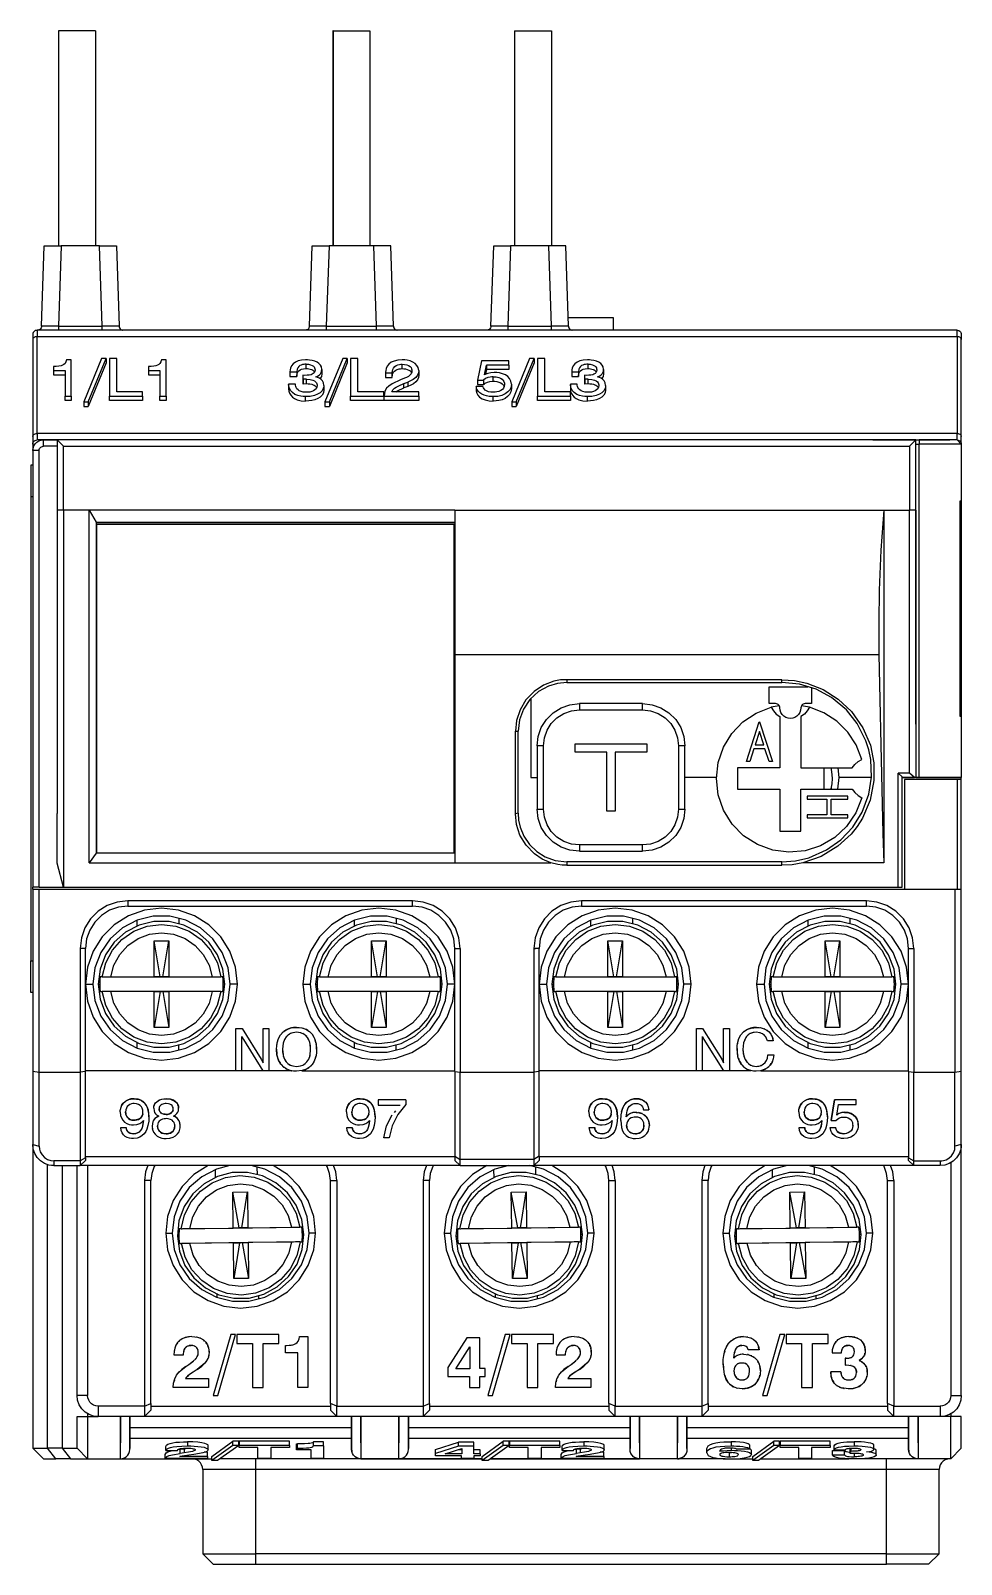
# Model space of a CAD drawing. Header units: millimetres. Extents: x 0 to 44.1, y 0 to 72.7.
import ezdxf

# ---------------------------------------------------------------- set-up
doc = ezdxf.new("R2010")
doc.units = ezdxf.units.MM

# ---------------------------------------------------------------- blocks, each defined once
blk = doc.blocks.new('CHINT_d7339026e326573a98e9350e627c6b80_FACE_0')
at = {"color": 141, "linetype": 'Continuous', "true_color": 0x40d9ff}
for p, q in [((3.075, 72.7), (3.075, 62.5)), ((14.326, 72.7), (14.326, 62.5)), ((22.925, 72.7), (22.925, 62.5)), ((43.9, 58.5), (0.3, 58.5)), ((2.728, 55.098), (3.578, 57.165)), ((13.061, 56.68), (13.061, 56.89)), ((14.154, 55.098), (15.004, 57.165)), ((17.598, 56.68), (17.598, 56.89)), ((23.008, 55.098), (23.858, 57.165)), ((26.41, 56.68), (26.41, 56.89)), ((12.895, 56.172), (12.906, 56.173)), ((16.815, 56.476), (17.136, 56.476)), ((21.918, 56.083), (21.918, 56.292)), ((26.244, 56.172), (26.256, 56.173)), ((1.631, 55.374), (1.919, 55.374)), ((3.73, 55.374), (5.301, 55.374)), ((6.126, 55.374), (6.414, 55.374)), ((13.03, 55.141), (13.03, 55.351)), ((15.156, 55.374), (16.727, 55.374)), ((16.751, 55.374), (18.386, 55.374)), ((21.922, 55.141), (21.922, 55.351)), ((24.011, 55.374), (25.581, 55.374)), ((26.379, 55.141), (26.379, 55.351)), ((2.52, 55.098), (2.728, 55.098)), ((2.728, 55.098), (2.728, 54.889)), ((13.946, 55.098), (14.154, 55.098)), ((14.154, 55.098), (14.154, 54.889)), ((22.801, 55.098), (23.008, 55.098)), ((23.008, 55.098), (23.008, 54.889)), ((1.25, 53.3), (0.3, 53.3)), ((1.25, 53.3), (1.55, 53)), ((1.25, 53.3), (1.25, 49.967)), ((41.95, 53.3), (1.25, 53.3)), ((39.9, 53.3), (43.548, 53.3)), ((41.65, 53), (41.95, 53.3)), ((41.95, 49.967), (41.95, 53.3)), ((41.95, 53.1), (42.1, 53.1)), ((44.1, 53.1), (43.9, 53.3)), ((0.1, 52.8), (0.1, 32.1)), ((1.55, 53), (41.65, 53)), ((1.55, 49.967), (1.55, 53)), ((41.65, 53), (41.65, 49.967)), ((1.55, 49.967), (1.25, 49.967)), ((1.25, 49.967), (1.25, 35.59)), ((41.95, 49.967), (41.65, 49.967)), ((3.1, 49.4), (20.1, 49.4)), ((20.075, 49.297), (3.125, 49.297)), ((35.473, 40.698), (35.092, 40.63)), ((36.908, 40.63), (36.527, 40.698)), ((22.968, 39.492), (23.1, 39.5)), ((32.505, 37.3), (31, 37.3)), ((37.6, 36.75), (37.6, 37.75)), ((37.948, 37.682), (37.943, 37.723)), ((38.3, 37.3), (38.233, 36.75)), ((38.245, 37.75), (38.3, 37.3)), ((39.841, 37.3), (38.3, 37.3)), ((43.9, 37.2), (43.9, 32)), ((44.1, 37.3), (44.05, 37.3)), ((44.1, 32), (44.1, 37.3)), ((23.1, 35.6), (22.968, 35.575)), ((40.425, 33.25), (36.587, 33.25)), ((0.1, 32), (0.1, 32.1)), ((0.4, 32.1), (0.1, 32.1)), ((0.1, 32), (0.4, 32)), ((0.1, 32), (0.1, 23.374)), ((0.4, 32), (43.8, 32)), ((0.4, 23.334), (0.4, 32)), ((43.8, 32), (43.8, 23.334)), ((43.8, 32), (44.1, 32)), ((44.1, 23.374), (44.1, 32)), ((7.03, 30.363), (7.03, 30.618)), ((17.33, 30.363), (17.33, 30.618)), ((28.53, 30.363), (28.53, 30.618)), ((38.83, 30.363), (38.83, 30.618)), ((5.03, 30.53), (5.03, 30.249)), ((15.33, 30.53), (15.33, 30.249)), ((26.53, 30.53), (26.53, 30.249)), ((36.83, 30.53), (36.83, 30.249)), ((5.85, 27.85), (5.851, 29.55)), ((6.14, 27.85), (5.851, 29.55)), ((5.851, 29.55), (6.551, 29.55)), ((6.26, 27.85), (6.551, 29.55)), ((6.551, 29.55), (6.55, 27.85)), ((16.15, 27.85), (16.151, 29.55)), ((16.44, 27.85), (16.151, 29.55)), ((16.151, 29.55), (16.851, 29.55)), ((16.56, 27.85), (16.851, 29.55)), ((16.851, 29.55), (16.85, 27.85)), ((23.85, 29.2), (23.85, 23.334)), ((23.85, 29.2), (23.926, 29.2)), ((27.35, 27.85), (27.351, 29.55)), ((27.64, 27.85), (27.351, 29.55)), ((27.351, 29.55), (28.051, 29.55)), ((27.76, 27.85), (28.051, 29.55)), ((28.051, 29.55), (28.05, 27.85)), ((37.65, 27.85), (37.651, 29.55)), ((37.94, 27.85), (37.651, 29.55)), ((37.651, 29.55), (38.351, 29.55)), ((38.06, 27.85), (38.351, 29.55)), ((38.351, 29.55), (38.35, 27.85)), ((3.391, 27.851), (9.009, 27.849)), ((3.793, 27.851), (5.85, 27.85)), ((6.14, 27.85), (5.85, 27.85)), ((6.26, 27.85), (6.14, 27.85)), ((6.55, 27.85), (6.26, 27.85)), ((6.55, 27.85), (8.607, 27.849)), ((13.691, 27.851), (19.309, 27.849)), ((14.093, 27.851), (16.15, 27.85)), ((16.44, 27.85), (16.15, 27.85)), ((16.56, 27.85), (16.44, 27.85)), ((16.85, 27.85), (16.56, 27.85)), ((16.85, 27.85), (18.907, 27.849)), ((24.891, 27.851), (30.509, 27.849)), ((25.293, 27.851), (27.35, 27.85)), ((27.64, 27.85), (27.35, 27.85)), ((27.76, 27.85), (27.64, 27.85)), ((28.05, 27.85), (27.76, 27.85)), ((28.05, 27.85), (30.107, 27.849)), ((35.191, 27.851), (40.809, 27.849)), ((35.593, 27.851), (37.65, 27.85)), ((37.94, 27.85), (37.65, 27.85)), ((38.06, 27.85), (37.94, 27.85)), ((38.35, 27.85), (38.06, 27.85)), ((38.35, 27.85), (40.407, 27.849)), ((2.6, 27.5), (2.95, 27.5)), ((3.2, 27.502), (3.274, 27.502)), ((9.009, 27.149), (3.391, 27.151)), ((5.85, 27.15), (3.793, 27.151)), ((6.14, 27.15), (5.849, 25.45)), ((5.849, 25.45), (5.85, 27.15)), ((5.85, 27.15), (6.14, 27.15)), ((6.14, 27.15), (6.26, 27.15)), ((6.26, 27.15), (6.549, 25.45)), ((6.26, 27.15), (6.55, 27.15)), ((6.55, 27.15), (6.549, 25.45)), ((8.607, 27.149), (6.55, 27.15)), ((9.2, 27.498), (9.126, 27.498)), ((9.8, 27.5), (9.45, 27.5)), ((12.9, 27.5), (13.25, 27.5)), ((13.5, 27.502), (13.574, 27.502)), ((19.309, 27.149), (13.691, 27.151)), ((16.15, 27.15), (14.093, 27.151)), ((16.44, 27.15), (16.149, 25.45)), ((16.149, 25.45), (16.15, 27.15)), ((16.15, 27.15), (16.44, 27.15)), ((16.44, 27.15), (16.56, 27.15)), ((16.56, 27.15), (16.849, 25.45)), ((16.56, 27.15), (16.85, 27.15)), ((16.85, 27.15), (16.849, 25.45)), ((18.907, 27.149), (16.85, 27.15)), ((19.5, 27.498), (19.426, 27.498)), ((20.1, 27.5), (19.75, 27.5)), ((24.1, 27.5), (24.45, 27.5)), ((24.7, 27.502), (24.774, 27.502)), ((30.509, 27.149), (24.891, 27.151)), ((27.35, 27.15), (25.293, 27.151)), ((27.64, 27.15), (27.349, 25.45)), ((27.349, 25.45), (27.35, 27.15)), ((27.35, 27.15), (27.64, 27.15)), ((27.64, 27.15), (27.76, 27.15)), ((27.76, 27.15), (28.049, 25.45)), ((27.76, 27.15), (28.05, 27.15)), ((28.05, 27.15), (28.049, 25.45)), ((30.107, 27.149), (28.05, 27.15)), ((30.7, 27.498), (30.626, 27.498)), ((31.3, 27.5), (30.95, 27.5)), ((34.4, 27.5), (34.75, 27.5)), ((35, 27.502), (35.074, 27.502)), ((40.809, 27.149), (35.191, 27.151)), ((37.65, 27.15), (35.593, 27.151)), ((37.94, 27.15), (37.649, 25.45)), ((37.649, 25.45), (37.65, 27.15)), ((37.65, 27.15), (37.94, 27.15)), ((37.94, 27.15), (38.06, 27.15)), ((38.06, 27.15), (38.349, 25.45)), ((38.06, 27.15), (38.35, 27.15)), ((38.35, 27.15), (38.349, 25.45)), ((40.407, 27.149), (38.35, 27.15)), ((41, 27.498), (40.926, 27.498)), ((41.6, 27.5), (41.25, 27.5)), ((6.549, 25.45), (5.849, 25.45)), ((12.5, 25.445), (12.5, 25.441)), ((12.58, 25.45), (12.59, 25.45)), ((16.849, 25.45), (16.149, 25.45)), ((28.049, 25.45), (27.349, 25.45)), ((38.349, 25.45), (37.649, 25.45)), ((5.027, 24.752), (5.027, 24.472)), ((12.043, 24.903), (12.025, 24.872)), ((12.147, 25.042), (12.103, 24.995)), ((12.259, 25.131), (12.194, 25.087)), ((12.42, 25.199), (12.3, 25.156)), ((12.4, 25.43), (12.4, 25.433)), ((12.4, 25.192), (12.4, 25.193)), ((12.602, 25.221), (12.426, 25.201)), ((12.5, 25.214), (12.5, 25.209)), ((12.807, 25.19), (12.775, 25.201)), ((12.956, 25.123), (12.904, 25.155)), ((13.082, 25.013), (13.014, 25.084)), ((13.187, 24.847), (13.109, 24.983)), ((13.23, 24.719), (13.208, 24.789)), ((15.327, 24.752), (15.327, 24.472)), ((26.527, 24.752), (26.527, 24.472)), ((33.8, 24.764), (33.784, 24.698)), ((33.844, 24.884), (33.826, 24.842)), ((33.916, 25.006), (33.898, 24.979)), ((33.95, 25.354), (33.95, 25.354)), ((34, 25.096), (33.976, 25.071)), ((34, 25.374), (34, 25.372)), ((34.098, 25.161), (34.054, 25.132)), ((34.081, 25.15), (34.082, 25.15)), ((34.211, 25.201), (34.117, 25.168)), ((34.224, 25.433), (34.224, 25.438)), ((34.226, 25.433), (34.226, 25.438)), ((34.374, 25.221), (34.233, 25.205)), ((34.562, 25.196), (34.534, 25.202)), ((34.694, 25.138), (34.672, 25.154)), ((34.789, 25.059), (34.757, 25.093)), ((34.861, 24.95), (34.823, 25.019)), ((36.827, 24.752), (36.827, 24.472)), ((7.027, 24.381), (7.027, 24.637)), ((11.933, 24.413), (11.962, 24.147)), ((11.969, 24.714), (11.961, 24.679)), ((11.97, 24.108), (12.026, 23.951)), ((13.231, 24.111), (13.239, 24.155)), ((13.267, 24.413), (13.239, 24.671)), ((17.327, 24.381), (17.327, 24.637)), ((28.527, 24.381), (28.527, 24.637)), ((33.754, 24.41), (33.779, 24.169)), ((33.802, 24.081), (33.844, 23.961)), ((34.909, 23.992), (34.915, 24.016)), ((38.827, 24.381), (38.827, 24.637)), ((0.1, 23.374), (0.4, 23.334)), ((0.1, 23.374), (0.1, 19.9)), ((0.4, 23.334), (2.35, 23.334)), ((2.6, 23.367), (2.35, 23.334)), ((2.35, 23.334), (2.35, 19.122)), ((2.6, 19.269), (2.6, 23.367)), ((12.027, 23.948), (12.107, 23.826)), ((12.142, 23.789), (12.207, 23.729)), ((12.264, 23.692), (12.319, 23.662)), ((12.348, 23.4), (12.331, 23.406)), ((12.348, 23.4), (12.362, 23.4)), ((12.383, 23.639), (12.44, 23.623)), ((12.4, 23.633), (12.4, 23.634)), ((12.602, 23.605), (12.778, 23.624)), ((12.723, 23.615), (12.723, 23.619)), ((12.725, 23.615), (12.725, 23.619)), ((12.844, 23.4), (12.855, 23.4)), ((12.863, 23.402), (12.855, 23.4)), ((12.855, 23.4), (20.1, 23.4)), ((12.881, 23.66), (12.899, 23.668)), ((12.943, 23.695), (13.009, 23.739)), ((13.055, 23.784), (13.099, 23.832)), ((13.158, 23.925), (13.176, 23.955)), ((13.189, 23.552), (13.186, 23.552)), ((20.1, 23.367), (20.1, 19.355)), ((20.1, 23.367), (20.35, 23.334)), ((20.35, 19.19), (20.35, 23.334)), ((20.35, 23.334), (23.85, 23.334)), ((24.1, 23.367), (23.85, 23.334)), ((23.85, 23.334), (23.85, 19.19)), ((24.1, 19.355), (24.1, 23.367)), ((33.857, 23.934), (33.939, 23.809)), ((33.95, 23.467), (33.95, 23.468)), ((33.961, 23.786), (34.031, 23.72)), ((34.072, 23.692), (34.132, 23.659)), ((34.134, 23.4), (34.13, 23.401)), ((34.134, 23.4), (34.139, 23.4)), ((34.195, 23.634), (34.24, 23.621)), ((34.223, 23.623), (34.223, 23.626)), ((34.225, 23.623), (34.225, 23.626)), ((34.376, 23.605), (34.51, 23.619)), ((34.562, 23.634), (34.62, 23.654)), ((34.601, 23.4), (34.611, 23.4)), ((34.725, 23.439), (34.611, 23.4)), ((34.611, 23.4), (41.6, 23.4)), ((34.683, 23.689), (34.717, 23.71)), ((34.784, 23.77), (34.8, 23.785)), ((34.864, 23.878), (34.873, 23.898)), ((34.928, 23.552), (34.927, 23.552)), ((41.6, 23.367), (41.85, 23.334)), ((41.6, 23.367), (41.6, 19.269)), ((41.85, 19.122), (41.85, 23.334)), ((41.85, 23.334), (43.8, 23.334)), ((43.8, 23.334), (44.1, 23.374)), ((44.1, 19.9), (44.1, 23.374)), ((4.897, 22.07), (4.897, 22.067)), ((6.419, 22.07), (6.419, 22.067)), ((15.615, 22.07), (15.615, 22.067)), ((17.779, 22.018), (16.472, 22.018)), ((27.102, 22.07), (27.102, 22.067)), ((28.148, 21.8), (28.225, 21.892)), ((28.687, 22.07), (28.687, 22.067)), ((29.171, 21.881), (29.231, 21.789)), ((37.051, 22.07), (37.051, 22.067)), ((38.09, 22.018), (37.933, 21.036)), ((38.09, 22.02), (38.09, 22.018)), ((39.116, 22.018), (38.09, 22.018)), ((4.241, 21.446), (4.241, 21.444)), ((5.288, 21.611), (5.285, 21.62)), ((5.318, 21.435), (5.319, 21.445)), ((6.421, 21.327), (6.421, 21.324)), ((6.753, 21.585), (6.754, 21.59)), ((6.92, 21.357), (6.914, 21.353)), ((14.959, 21.446), (14.959, 21.444)), ((16.006, 21.611), (16.003, 21.62)), ((16.036, 21.435), (16.037, 21.445)), ((16.869, 20.782), (17.134, 21.309)), ((17.293, 21.504), (17.229, 21.425)), ((26.446, 21.446), (26.446, 21.444)), ((27.494, 21.611), (27.491, 21.62)), ((27.523, 21.435), (27.524, 21.445)), ((28.003, 21.463), (28.07, 21.663)), ((36.395, 21.446), (36.395, 21.444)), ((37.442, 21.611), (37.439, 21.62)), ((37.472, 21.435), (37.472, 21.445)), ((38.566, 21.426), (38.566, 21.423)), ((4.878, 20.411), (4.878, 20.408)), ((4.892, 21.055), (4.892, 21.052)), ((5.754, 20.779), (5.754, 20.777)), ((5.771, 20.626), (5.766, 20.659)), ((5.777, 20.941), (5.785, 20.964)), ((6.419, 20.411), (6.419, 20.408)), ((15.596, 20.411), (15.596, 20.408)), ((15.61, 21.055), (15.61, 21.052)), ((27.083, 20.411), (27.083, 20.408)), ((27.098, 21.055), (27.098, 21.052)), ((27.959, 21.046), (27.959, 21.044)), ((28.362, 20.51), (28.406, 20.477)), ((28.657, 20.411), (28.657, 20.408)), ((28.991, 21.048), (28.989, 21.051)), ((37.032, 20.411), (37.032, 20.408)), ((37.046, 21.055), (37.046, 21.052)), ((38.525, 20.411), (38.525, 20.408)), ((38.956, 20.779), (38.959, 20.805)), ((0.1, 19.9), (0.1, 5.5)), ((16.728, 20.212), (16.728, 20.21)), ((0.803, 5.5), (0.803, 18.95)), ((2.6, 19.269), (2.35, 19.122)), ((2.35, 19.122), (2.35, 18.9)), ((20.1, 19.31), (2.6, 19.31)), ((20.1, 19.355), (20.35, 19.19)), ((23.85, 19.19), (20.35, 19.19)), ((20.35, 18.9), (20.35, 19.19)), ((24.1, 19.355), (23.85, 19.19)), ((23.85, 19.19), (23.85, 18.9)), ((41.6, 19.31), (24.1, 19.31)), ((41.6, 19.269), (41.85, 19.122)), ((41.85, 18.9), (41.85, 19.122)), ((1.497, 18.9), (1.497, 5.5)), ((2.351, 18.9), (2.35, 18.9)), ((8.739, 18.708), (8.744, 18.33)), ((10.742, 18.47), (10.738, 18.829)), ((20.35, 18.9), (20.349, 18.9)), ((20.35, 18.9), (23.85, 18.9)), ((21.939, 18.708), (21.944, 18.33)), ((23.851, 18.9), (23.85, 18.9)), ((23.942, 18.47), (23.938, 18.829)), ((35.139, 18.708), (35.144, 18.33)), ((37.142, 18.47), (37.138, 18.829)), ((41.85, 18.9), (41.849, 18.9)), ((9.574, 17.642), (10.274, 17.651)), ((9.886, 15.946), (9.574, 17.642)), ((9.596, 15.942), (9.574, 17.642)), ((10.005, 15.947), (10.274, 17.651)), ((10.274, 17.651), (10.296, 15.951)), ((22.774, 17.642), (23.474, 17.651)), ((23.086, 15.946), (22.774, 17.642)), ((22.796, 15.942), (22.774, 17.642)), ((23.205, 15.947), (23.474, 17.651)), ((23.474, 17.651), (23.496, 15.951)), ((35.974, 17.642), (36.674, 17.651)), ((36.286, 15.946), (35.974, 17.642)), ((35.996, 15.942), (35.974, 17.642)), ((36.405, 15.947), (36.674, 17.651)), ((36.674, 17.651), (36.696, 15.951)), ((6.4, 15.7), (6.7, 15.7)), ((6.95, 15.559), (7.025, 15.56)), ((7.137, 15.911), (12.754, 15.982)), ((12.763, 15.282), (7.146, 15.211)), ((7.539, 15.916), (9.596, 15.942)), ((9.886, 15.946), (9.596, 15.942)), ((10.005, 15.947), (9.886, 15.946)), ((10.296, 15.951), (10.005, 15.947)), ((10.296, 15.951), (12.352, 15.977)), ((12.361, 15.277), (10.304, 15.251)), ((12.95, 15.635), (12.875, 15.634)), ((13.5, 15.7), (13.2, 15.7)), ((19.6, 15.7), (19.9, 15.7)), ((20.15, 15.559), (20.225, 15.56)), ((20.337, 15.911), (25.954, 15.982)), ((25.963, 15.282), (20.346, 15.211)), ((20.739, 15.916), (22.796, 15.942)), ((23.086, 15.946), (22.796, 15.942)), ((23.205, 15.947), (23.086, 15.946)), ((23.496, 15.951), (23.205, 15.947)), ((23.496, 15.951), (25.552, 15.977)), ((25.561, 15.277), (23.504, 15.251)), ((26.15, 15.635), (26.075, 15.634)), ((26.7, 15.7), (26.4, 15.7)), ((32.8, 15.7), (33.1, 15.7)), ((33.35, 15.559), (33.425, 15.56)), ((33.537, 15.911), (39.154, 15.982)), ((39.163, 15.282), (33.546, 15.211)), ((33.939, 15.916), (35.996, 15.942)), ((36.286, 15.946), (35.996, 15.942)), ((36.405, 15.947), (36.286, 15.946)), ((36.696, 15.951), (36.405, 15.947)), ((36.696, 15.951), (38.752, 15.977)), ((38.761, 15.277), (36.704, 15.251)), ((39.35, 15.635), (39.275, 15.634)), ((39.9, 15.7), (39.6, 15.7)), ((9.604, 15.242), (7.548, 15.216)), ((9.604, 15.242), (9.895, 15.246)), ((9.626, 13.542), (9.604, 15.242)), ((9.895, 15.246), (9.626, 13.542)), ((9.895, 15.246), (10.014, 15.248)), ((10.014, 15.248), (10.304, 15.251)), ((10.014, 15.248), (10.326, 13.551)), ((10.304, 15.251), (10.326, 13.551)), ((22.804, 15.242), (20.748, 15.216)), ((22.804, 15.242), (23.095, 15.246)), ((22.826, 13.542), (22.804, 15.242)), ((23.095, 15.246), (22.826, 13.542)), ((23.095, 15.246), (23.214, 15.248)), ((23.214, 15.248), (23.504, 15.251)), ((23.214, 15.248), (23.526, 13.551)), ((23.504, 15.251), (23.526, 13.551)), ((36.004, 15.242), (33.948, 15.216)), ((36.004, 15.242), (36.295, 15.246)), ((36.026, 13.542), (36.004, 15.242)), ((36.295, 15.246), (36.026, 13.542)), ((36.295, 15.246), (36.414, 15.248)), ((36.414, 15.248), (36.704, 15.251)), ((36.414, 15.248), (36.726, 13.551)), ((36.704, 15.251), (36.726, 13.551)), ((10.326, 13.551), (9.626, 13.542)), ((23.526, 13.551), (22.826, 13.542)), ((36.726, 13.551), (36.026, 13.542)), ((8.814, 12.833), (8.816, 12.657)), ((10.817, 12.591), (10.815, 12.744)), ((22.014, 12.833), (22.016, 12.657)), ((24.017, 12.591), (24.015, 12.744)), ((35.214, 12.833), (35.216, 12.657)), ((37.217, 12.591), (37.215, 12.744)), ((7.282, 10.182), (7.269, 10.148)), ((7.321, 10.25), (7.312, 10.235)), ((7.37, 10.302), (7.34, 10.271)), ((7.427, 10.339), (7.387, 10.313)), ((7.498, 10.364), (7.45, 10.348)), ((7.601, 10.376), (7.515, 10.368)), ((7.705, 10.363), (7.679, 10.369)), ((7.775, 10.339), (7.757, 10.346)), ((7.829, 10.305), (7.81, 10.317)), ((7.85, 10.773), (7.85, 10.775)), ((7.871, 10.263), (7.85, 10.284)), ((7.906, 10.209), (7.884, 10.244)), ((7.931, 10.139), (7.913, 10.191)), ((12.115, 10.376), (12.38, 10.401)), ((12.423, 10.411), (12.509, 10.439)), ((12.545, 10.455), (12.584, 10.48)), ((12.612, 10.501), (12.637, 10.527)), ((12.666, 10.563), (12.686, 10.598)), ((12.712, 10.653), (12.722, 10.682)), ((25.15, 10.593), (25.15, 10.592)), ((25.25, 10.666), (25.25, 10.665)), ((25.391, 10.182), (25.378, 10.148)), ((25.43, 10.25), (25.421, 10.235)), ((25.479, 10.302), (25.449, 10.271)), ((25.536, 10.339), (25.496, 10.313)), ((25.607, 10.364), (25.559, 10.348)), ((25.71, 10.376), (25.624, 10.368)), ((25.814, 10.363), (25.788, 10.369)), ((25.884, 10.339), (25.866, 10.346)), ((25.938, 10.305), (25.919, 10.317)), ((25.98, 10.263), (25.959, 10.284)), ((26.015, 10.209), (25.993, 10.244)), ((26.04, 10.139), (26.022, 10.191)), ((33.406, 10.183), (33.391, 10.152)), ((33.45, 10.256), (33.441, 10.243)), ((33.499, 10.307), (33.495, 10.302)), ((33.55, 10.34), (33.504, 10.31)), ((33.616, 10.365), (33.579, 10.352)), ((33.706, 10.376), (33.628, 10.367)), ((33.828, 10.36), (33.8, 10.366)), ((33.875, 10.343), (33.852, 10.353)), ((33.919, 10.315), (33.9, 10.329)), ((33.954, 10.279), (33.937, 10.299)), ((33.979, 10.238), (33.966, 10.262)), ((38.346, 10.7), (38.341, 10.7)), ((38.35, 10.703), (38.35, 10.706)), ((38.45, 10.744), (38.45, 10.741)), ((38.469, 10.237), (38.463, 10.226)), ((38.514, 10.295), (38.494, 10.274)), ((38.578, 10.342), (38.535, 10.315)), ((38.646, 10.366), (38.586, 10.346)), ((38.737, 10.376), (38.662, 10.369)), ((38.826, 10.365), (38.804, 10.37)), ((38.887, 10.345), (38.871, 10.351)), ((38.933, 10.315), (38.917, 10.326)), ((38.97, 10.28), (38.952, 10.298)), ((39, 10.234), (38.981, 10.264)), ((39.022, 10.174), (39.007, 10.218)), ((7.258, 10.113), (7.252, 10.084)), ((7.802, 9.731), (7.853, 9.792)), ((7.85, 9.787), (7.85, 9.788)), ((7.873, 9.821), (7.908, 9.889)), ((7.925, 9.928), (7.936, 9.966)), ((25.367, 10.113), (25.361, 10.084)), ((25.911, 9.731), (25.962, 9.792)), ((25.982, 9.821), (26.017, 9.889)), ((26.034, 9.928), (26.045, 9.966)), ((33.366, 10.076), (33.353, 10.029)), ((33.455, 9.468), (33.431, 9.445)), ((33.516, 9.505), (33.475, 9.482)), ((33.582, 9.529), (33.537, 9.515)), ((33.695, 9.543), (33.603, 9.534)), ((33.809, 9.529), (33.786, 9.534)), ((33.879, 9.504), (33.852, 9.516)), ((33.939, 9.466), (33.915, 9.483)), ((34.25, 9.83), (34.25, 9.831)), ((38.44, 10.165), (38.436, 10.144)), ((38.651, 9.767), (38.793, 9.781)), ((38.818, 9.787), (38.867, 9.803)), ((38.881, 9.809), (38.91, 9.826)), ((38.929, 9.837), (38.957, 9.863)), ((38.969, 9.875), (38.988, 9.904)), ((39.001, 9.924), (39.003, 9.929)), ((39.022, 9.984), (39.025, 10.001)), ((39.033, 10.085), (39.027, 10.152)), ((7.376, 8.858), (7.367, 8.847)), ((7.484, 8.96), (7.411, 8.895)), ((7.95, 9.282), (7.95, 9.286)), ((25.25, 9.216), (25.25, 9.206)), ((25.485, 8.858), (25.476, 8.847)), ((25.593, 8.96), (25.52, 8.895)), ((33.328, 9.163), (33.337, 9.062)), ((33.337, 9.263), (33.337, 9.26)), ((33.338, 9.053), (33.361, 8.971)), ((33.352, 9.317), (33.339, 9.27)), ((33.372, 9.365), (33.359, 9.335)), ((33.37, 8.951), (33.398, 8.9)), ((33.407, 9.419), (33.393, 9.4)), ((33.411, 8.88), (33.447, 8.84)), ((33.461, 8.827), (33.486, 8.808)), ((33.52, 8.786), (33.541, 8.777)), ((33.595, 8.757), (33.618, 8.752)), ((33.712, 8.741), (33.797, 8.751)), ((33.808, 8.753), (33.868, 8.774)), ((33.876, 8.777), (33.932, 8.813)), ((33.955, 8.836), (33.98, 8.862)), ((33.988, 9.418), (33.966, 9.442)), ((34.025, 9.358), (34.002, 9.398)), ((34.022, 8.933), (34.034, 8.964)), ((34.057, 9.261), (34.034, 9.338)), ((34.046, 9), (34.05, 9.021)), ((34.065, 9.16), (34.057, 9.258)), ((38.392, 9.126), (38.4, 9.038)), ((38.404, 9.013), (38.426, 8.935)), ((38.43, 8.924), (38.433, 8.918)), ((38.464, 8.866), (38.465, 8.864)), ((38.479, 8.849), (38.512, 8.815)), ((38.57, 8.779), (38.585, 8.774)), ((38.649, 8.754), (38.674, 8.749)), ((38.762, 8.741), (38.854, 8.749)), ((38.876, 9.426), (38.853, 9.43)), ((38.861, 8.75), (38.935, 8.772)), ((38.955, 8.781), (38.999, 8.807)), ((38.969, 9.389), (38.96, 9.395)), ((39.039, 9.337), (39.016, 9.359)), ((39.017, 8.82), (39.052, 8.855)), ((39.079, 9.288), (39.057, 9.32)), ((39.063, 8.867), (39.079, 8.893)), ((39.118, 9.2), (39.093, 9.268)), ((39.093, 8.917), (39.096, 8.925)), ((39.119, 8.996), (39.121, 9.006)), ((39.129, 9.099), (39.12, 9.188)), ((34.274, 8.5), (34.273, 8.5)), ((34.35, 8.572), (34.35, 8.573)), ((5.4, 7.5), (5.4, 7)), ((5.7, 7.5), (14.2, 7.5)), ((14.5, 7), (14.5, 7.5)), ((14.5, 7.5), (18.6, 7.5)), ((18.6, 7.5), (18.6, 7)), ((18.9, 7.5), (27.4, 7.5)), ((27.7, 7), (27.7, 7.5)), ((27.7, 7.5), (31.8, 7.5)), ((31.8, 7.5), (31.8, 7)), ((32.1, 7.5), (40.6, 7.5)), ((40.9, 7), (40.9, 7.5)), ((5.4, 7), (3.2, 7)), ((14.5, 7), (5.4, 7)), ((18.6, 7), (14.5, 7)), ((27.7, 7), (18.6, 7)), ((31.8, 7), (27.7, 7)), ((40.9, 7), (31.8, 7)), ((43.1, 7), (40.9, 7)), ((15.2, 6.468), (4.7, 6.468)), ((4.7, 5.979), (15.2, 5.979)), ((9.584, 5.636), (9.584, 5.832)), ((28.4, 6.468), (17.9, 6.468)), ((17.9, 5.979), (28.4, 5.979)), ((22.397, 5.636), (22.397, 5.832)), ((41.6, 6.468), (31.1, 6.468)), ((31.1, 5.979), (41.6, 5.979)), ((35.209, 5.636), (35.209, 5.832)), ((1.497, 5.5), (0.803, 5.5)), ((6.967, 5.437), (7.09, 5.456)), ((7.09, 5.456), (7.266, 5.48)), ((7.266, 5.48), (7.433, 5.507)), ((7.435, 5.808), (7.435, 5.612)), ((9.584, 5.636), (8.59, 4.916)), ((9.859, 5.636), (9.584, 5.636)), ((12.268, 5.636), (9.884, 5.636)), ((20.266, 5.596), (19.185, 5.246)), ((20.428, 5.429), (20.236, 5.429)), ((20.266, 5.596), (20.266, 5.792)), ((20.993, 5.596), (20.266, 5.596)), ((22.397, 5.636), (21.402, 4.916)), ((22.671, 5.636), (22.397, 5.636)), ((25.08, 5.636), (22.696, 5.636)), ((25.738, 5.437), (25.861, 5.456)), ((25.861, 5.456), (26.037, 5.48)), ((26.037, 5.48), (26.204, 5.507)), ((26.205, 5.808), (26.205, 5.612)), ((33.187, 5.808), (33.187, 5.612)), ((33.201, 5.506), (33.201, 5.404)), ((35.209, 5.636), (34.214, 4.916)), ((35.484, 5.636), (35.209, 5.636)), ((37.893, 5.636), (35.508, 5.636)), ((39.015, 5.275), (39.015, 5.1)), ((39.027, 5.808), (39.027, 5.612)), ((8.15, 4.5), (8.15, 0.5)), ((33.302, 5), (34.214, 5)), ((34.601, 5), (38.771, 5)), ((43.05, 0.5), (43.05, 4.5)), ((40.55, 0.5), (10.65, 0.5))]:
    blk.add_line(p, q, dxfattribs=at)
for points in [[(3.075, 72.7), (3.044, 72.7), (2.964, 72.7), (2.84, 72.7), (2.678, 72.7), (2.489, 72.7), (2.283, 72.7), (2.072, 72.7), (1.868, 72.7), (1.684, 72.7), (1.53, 72.7), (1.415, 72.7), (1.345, 72.7), (1.325, 72.7), (1.325, 62.5)], [(3.075, 72.7), (3.075, 72.7), (3.075, 62.5)], [(14.326, 72.7), (14.325, 72.7), (14.325, 62.5)], [(14.326, 72.7), (14.358, 72.7), (14.44, 72.7), (14.565, 72.7), (14.728, 72.7), (14.918, 72.7), (15.124, 72.7), (15.335, 72.7), (15.538, 72.7), (15.721, 72.7), (15.874, 72.7), (15.988, 72.7), (16.056, 72.7), (16.075, 72.7), (16.075, 62.5)], [(22.925, 72.7), (22.951, 72.7), (23.027, 72.7), (23.147, 72.7), (23.306, 72.7), (23.493, 72.7), (23.698, 72.7), (23.909, 72.7), (24.114, 72.7), (24.3, 72.7), (24.457, 72.7), (24.576, 72.7), (24.65, 72.7), (24.675, 72.7), (24.675, 72.423), (24.675, 62.5)], [(22.925, 72.7), (22.925, 72.7), (22.925, 72.423), (22.925, 62.5)], [(0.513, 58.693), (0.646, 62.5), (0.656, 62.5), (0.684, 62.5), (0.732, 62.5), (0.793, 62.5), (0.865, 62.5), (0.949, 62.5), (1.045, 62.5), (1.153, 62.5), (1.254, 62.5), (1.446, 62.5)], [(3.26, 62.5), (1.446, 62.5), (1.314, 58.7), (3.393, 58.7), (3.26, 62.5)], [(3.26, 62.5), (3.393, 62.5), (3.508, 62.5), (3.621, 62.5), (3.722, 62.5), (3.81, 62.5), (3.887, 62.5), (3.952, 62.5), (4.005, 62.5), (4.038, 62.5), (4.06, 62.5), (4.193, 58.693)], [(13.207, 58.693), (13.34, 62.5), (13.35, 62.5), (13.378, 62.5), (13.426, 62.5), (13.486, 62.5), (13.559, 62.5), (13.643, 62.5), (13.739, 62.5), (13.847, 62.5), (13.948, 62.5), (14.14, 62.5)], [(16.26, 62.5), (14.14, 62.5), (14.007, 58.7), (16.393, 58.7), (16.26, 62.5)], [(17.193, 58.693), (17.06, 62.5), (17.038, 62.5), (17.005, 62.5), (16.952, 62.5), (16.887, 62.5), (16.81, 62.5), (16.722, 62.5), (16.621, 62.5), (16.508, 62.5), (16.393, 62.5), (16.26, 62.5)], [(21.807, 58.693), (21.94, 62.5), (21.95, 62.5), (21.978, 62.5), (22.026, 62.5), (22.086, 62.5), (22.159, 62.5), (22.243, 62.5), (22.339, 62.5), (22.447, 62.5), (22.548, 62.5), (22.74, 62.5)], [(24.554, 62.5), (22.74, 62.5), (22.607, 58.7), (24.686, 58.7), (24.554, 62.5)], [(25.487, 58.693), (25.354, 62.5), (25.332, 62.5), (25.299, 62.5), (25.246, 62.5), (25.181, 62.5), (25.104, 62.5), (25.016, 62.5), (24.915, 62.5), (24.802, 62.5), (24.687, 62.5), (24.554, 62.5)], [(25.473, 59.1), (27.6, 59.1), (27.6, 59.062), (27.6, 58.951), (27.6, 58.773), (27.6, 58.535), (27.6, 58.5)], [(0.3, 58.5), (0.255, 58.495), (0.213, 58.48), (0.175, 58.456), (0.144, 58.425), (0.12, 58.387), (0.105, 58.345), (0.1, 58.284), (0.1, 58.237), (0.1, 58.161), (0.1, 58.058)], [(0.3, 58.197), (0.255, 58.194), (0.213, 58.184), (0.175, 58.167), (0.144, 58.145), (0.12, 58.118), (0.105, 58.089), (0.1, 58.058)], [(0.3, 58.5), (0.3, 58.48), (0.3, 58.421), (0.3, 58.326), (0.3, 58.197)], [(0.3, 53.603), (0.3, 58.197), (43.9, 58.197), (43.9, 53.603), (0.3, 53.603)], [(0.513, 58.693), (0.507, 58.65), (0.491, 58.609), (0.467, 58.572), (0.435, 58.542), (0.32, 58.5)], [(1.314, 58.7), (1.182, 58.699), (1.055, 58.698), (0.876, 58.696), (0.725, 58.695), (0.61, 58.694), (0.538, 58.693), (0.513, 58.693)], [(1.314, 58.7), (1.314, 58.655), (1.314, 58.613), (1.314, 58.575), (1.314, 58.544), (1.314, 58.52), (1.314, 58.505), (1.314, 58.5)], [(4.193, 58.693), (4.182, 58.693), (4.15, 58.693), (4.063, 58.694), (3.936, 58.695), (3.774, 58.697), (3.589, 58.698), (3.393, 58.7)], [(3.393, 58.5), (3.393, 58.505), (3.393, 58.52), (3.393, 58.544), (3.393, 58.575), (3.393, 58.613), (3.393, 58.655), (3.393, 58.7)], [(4.193, 58.693), (4.2, 58.65), (4.215, 58.609), (4.239, 58.572), (4.271, 58.542), (4.308, 58.519), (4.35, 58.505), (4.368, 58.5)], [(13.207, 58.693), (13.2, 58.65), (13.185, 58.609), (13.161, 58.572), (13.129, 58.542), (13.014, 58.5)], [(14.007, 58.7), (13.876, 58.699), (13.748, 58.698), (13.57, 58.696), (13.419, 58.695), (13.303, 58.694), (13.231, 58.693), (13.207, 58.693)], [(14.007, 58.7), (14.007, 58.655), (14.007, 58.613), (14.007, 58.575), (14.007, 58.544), (14.007, 58.52), (14.007, 58.505), (14.007, 58.5)], [(17.193, 58.693), (17.182, 58.693), (17.15, 58.693), (17.063, 58.694), (16.936, 58.695), (16.774, 58.697), (16.589, 58.698), (16.393, 58.7)], [(16.393, 58.5), (16.393, 58.505), (16.393, 58.52), (16.393, 58.544), (16.393, 58.575), (16.393, 58.613), (16.393, 58.655), (16.393, 58.7)], [(17.193, 58.693), (17.2, 58.65), (17.215, 58.609), (17.239, 58.572), (17.271, 58.542), (17.308, 58.519), (17.35, 58.505), (17.368, 58.5)], [(21.807, 58.693), (21.8, 58.65), (21.785, 58.609), (21.761, 58.572), (21.729, 58.542), (21.614, 58.5)], [(22.607, 58.7), (22.476, 58.699), (22.348, 58.698), (22.17, 58.696), (22.019, 58.695), (21.903, 58.694), (21.831, 58.693), (21.807, 58.693)], [(22.607, 58.7), (22.607, 58.655), (22.607, 58.613), (22.607, 58.575), (22.607, 58.544), (22.607, 58.52), (22.607, 58.505), (22.607, 58.5)], [(25.487, 58.693), (25.476, 58.693), (25.444, 58.693), (25.357, 58.694), (25.229, 58.695), (25.068, 58.697), (24.883, 58.698), (24.686, 58.7)], [(24.686, 58.5), (24.686, 58.505), (24.686, 58.52), (24.686, 58.544), (24.686, 58.575), (24.686, 58.613), (24.686, 58.655), (24.686, 58.7)], [(25.487, 58.693), (25.493, 58.65), (25.509, 58.609), (25.533, 58.572), (25.565, 58.542), (25.602, 58.519), (25.643, 58.505), (25.662, 58.5)], [(43.9, 58.5), (43.945, 58.495), (43.987, 58.48), (44.025, 58.456), (44.056, 58.425), (44.08, 58.387), (44.095, 58.345), (44.1, 58.3), (44.1, 58.284), (44.1, 58.237), (44.1, 58.161), (44.1, 58.058)], [(43.9, 58.197), (43.9, 58.326), (43.9, 58.421), (43.9, 58.48), (43.9, 58.5)], [(44.1, 58.058), (44.095, 58.089), (44.08, 58.118), (44.056, 58.145), (44.025, 58.167), (43.987, 58.184), (43.945, 58.194), (43.9, 58.197)], [(0.1, 58.058), (0.1, 53.463), (0.1, 53.1), (0.1, 52.8)], [(44.1, 53.1), (44.1, 53.463), (44.1, 58.058)], [(1.919, 55.374), (1.919, 57.096), (1.703, 57.096), (1.673, 56.997), (1.628, 56.93), (1.573, 56.882), (1.511, 56.846), (1.44, 56.819), (1.339, 56.795), (1.213, 56.78), (1.086, 56.775), (1.086, 56.591)], [(3.578, 57.165), (3.362, 57.165), (2.52, 55.098)], [(3.578, 57.165), (3.578, 56.956), (2.728, 54.889)], [(5.301, 55.374), (5.301, 55.58), (4.083, 55.58), (4.083, 57.165), (3.73, 57.165), (3.73, 55.374)], [(6.414, 55.374), (6.414, 57.096), (6.199, 57.096), (6.168, 56.997), (6.123, 56.93), (6.068, 56.882), (6.006, 56.846), (5.935, 56.819), (5.834, 56.795), (5.708, 56.78), (5.581, 56.775), (5.581, 56.591)], [(13.794, 56.638), (13.776, 56.758), (13.731, 56.851), (13.661, 56.927), (13.569, 56.989), (13.46, 57.036), (13.341, 57.069), (13.217, 57.087), (13.124, 57.094), (13.03, 57.096), (12.828, 57.081), (12.673, 57.042), (12.546, 56.982), (12.441, 56.903), (12.363, 56.81), (12.314, 56.706), (12.294, 56.621), (12.288, 56.534), (12.288, 56.522)], [(13.061, 56.89), (12.999, 56.888), (12.938, 56.881), (12.875, 56.869), (12.816, 56.85), (12.757, 56.821), (12.727, 56.801), (12.704, 56.78), (12.657, 56.722), (12.628, 56.657), (12.608, 56.522)], [(13.061, 56.89), (13.166, 56.884), (13.267, 56.864), (13.342, 56.835), (13.399, 56.796), (13.417, 56.779), (13.434, 56.758), (13.456, 56.718), (13.47, 56.671), (13.474, 56.624), (13.462, 56.541), (13.433, 56.485), (13.392, 56.444), (13.343, 56.414), (13.285, 56.393), (13.202, 56.375), (13.1, 56.364), (12.996, 56.361), (12.896, 56.363), (12.895, 56.172)], [(15.004, 57.165), (14.788, 57.165), (13.946, 55.098)], [(15.004, 57.165), (15.004, 56.956), (14.154, 54.889)], [(16.727, 55.374), (16.727, 55.58), (15.509, 55.58), (15.509, 57.165), (15.156, 57.165), (15.156, 55.374)], [(17.598, 56.89), (17.716, 56.883), (17.828, 56.858), (17.911, 56.823), (17.975, 56.779), (18.024, 56.726), (18.053, 56.666), (18.062, 56.627), (18.065, 56.587), (18.055, 56.51), (18.023, 56.436), (17.969, 56.369), (17.897, 56.311), (17.812, 56.263), (17.72, 56.222), (17.52, 56.142), (17.134, 55.962), (16.967, 55.847), (16.868, 55.746), (16.79, 55.606), (16.76, 55.498), (16.751, 55.388), (16.751, 55.374)], [(18.386, 56.586), (18.362, 56.726), (18.305, 56.834), (18.22, 56.921), (18.109, 56.992), (17.981, 57.045), (17.84, 57.078), (17.723, 57.092), (17.605, 57.096), (17.392, 57.081), (17.227, 57.041), (17.09, 56.979), (16.978, 56.896), (16.895, 56.797), (16.843, 56.688), (16.822, 56.598), (16.815, 56.506), (16.815, 56.476)], [(17.136, 56.476), (17.136, 56.496), (17.157, 56.636), (17.189, 56.703), (17.25, 56.777), (17.32, 56.828), (17.397, 56.861), (17.482, 56.881), (17.54, 56.887), (17.598, 56.89)], [(22.652, 56.844), (22.652, 57.05), (21.37, 57.05), (21.174, 56.14)], [(22.777, 55.943), (22.754, 56.093), (22.697, 56.209), (22.611, 56.303), (22.497, 56.382), (22.362, 56.441), (22.213, 56.479), (22.09, 56.494), (21.964, 56.499), (21.799, 56.487), (21.657, 56.454), (21.576, 56.423), (21.504, 56.383), (21.601, 56.844)], [(22.652, 56.844), (21.601, 56.844), (21.601, 56.634), (21.553, 56.41)], [(22.652, 56.844), (22.652, 56.634), (21.601, 56.634)], [(23.858, 57.165), (23.642, 57.165), (22.801, 55.098)], [(23.858, 57.165), (23.858, 56.956), (23.008, 54.889)], [(25.581, 55.374), (25.581, 55.58), (24.363, 55.58), (24.363, 57.165), (24.011, 57.165), (24.011, 55.374)], [(27.144, 56.638), (27.126, 56.758), (27.08, 56.851), (27.011, 56.927), (26.918, 56.989), (26.81, 57.036), (26.691, 57.069), (26.566, 57.087), (26.473, 57.094), (26.379, 57.096), (26.178, 57.081), (26.023, 57.042), (25.895, 56.982), (25.79, 56.903), (25.712, 56.81), (25.664, 56.706), (25.643, 56.621), (25.637, 56.534), (25.637, 56.522)], [(26.41, 56.89), (26.348, 56.888), (26.287, 56.881), (26.224, 56.869), (26.165, 56.85), (26.106, 56.821), (26.077, 56.801), (26.053, 56.78), (26.006, 56.722), (25.977, 56.657), (25.958, 56.522)], [(26.41, 56.89), (26.515, 56.884), (26.617, 56.864), (26.691, 56.835), (26.748, 56.796), (26.766, 56.779), (26.783, 56.758), (26.805, 56.718), (26.819, 56.671), (26.823, 56.624), (26.811, 56.541), (26.782, 56.485), (26.742, 56.444), (26.692, 56.414), (26.634, 56.393), (26.551, 56.375), (26.449, 56.364), (26.346, 56.361), (26.246, 56.363), (26.244, 56.172)], [(1.086, 56.591), (1.631, 56.591), (1.631, 55.374)], [(1.086, 56.591), (1.086, 56.382), (1.631, 56.382)], [(5.581, 56.591), (6.126, 56.591), (6.126, 55.374)], [(5.581, 56.591), (5.581, 56.382), (6.126, 56.382)], [(13.067, 56.177), (13.244, 56.165), (13.367, 56.134), (13.448, 56.095), (13.502, 56.052), (13.539, 56.005), (13.561, 55.953), (13.568, 55.919), (13.57, 55.884), (13.556, 55.793), (13.524, 55.729), (13.471, 55.672), (13.4, 55.625), (13.316, 55.591), (13.224, 55.569), (13.143, 55.56), (13.061, 55.557), (12.92, 55.567), (12.811, 55.593), (12.73, 55.629), (12.668, 55.672), (12.619, 55.723), (12.584, 55.779), (12.561, 55.838), (12.549, 55.893), (12.544, 55.948), (12.224, 55.948), (12.224, 55.935)], [(12.288, 56.522), (12.608, 56.522), (12.608, 56.313)], [(12.288, 56.522), (12.288, 56.313), (12.608, 56.313)], [(12.608, 56.313), (12.611, 56.366), (12.62, 56.419), (12.643, 56.487), (12.672, 56.536), (12.713, 56.579), (12.765, 56.616), (12.831, 56.647), (12.931, 56.671), (13.061, 56.68)], [(12.895, 56.172), (12.895, 55.963), (12.906, 55.964)], [(12.906, 56.173), (12.906, 55.964), (13.067, 55.968), (13.067, 56.177), (12.906, 56.173)], [(13.061, 56.68), (13.122, 56.679), (13.183, 56.673), (13.245, 56.661), (13.304, 56.643), (13.357, 56.618), (13.402, 56.585), (13.42, 56.567), (13.439, 56.541), (13.45, 56.518)], [(13.89, 55.883), (13.871, 56.011), (13.827, 56.099), (13.761, 56.172), (13.683, 56.226), (13.599, 56.265), (13.509, 56.294), (13.595, 56.329), (13.669, 56.375), (13.727, 56.433), (13.766, 56.498), (13.788, 56.567), (13.794, 56.638)], [(13.794, 56.638), (13.794, 56.428), (13.777, 56.314), (13.737, 56.236), (13.71, 56.207)], [(16.815, 56.476), (16.815, 56.267), (17.136, 56.267), (17.136, 56.476)], [(17.136, 56.287), (17.143, 56.373), (17.169, 56.457), (17.2, 56.511), (17.243, 56.561), (17.298, 56.605), (17.372, 56.643), (17.464, 56.669), (17.525, 56.677), (17.598, 56.68)], [(17.598, 56.68), (17.679, 56.677), (17.759, 56.666), (17.84, 56.645), (17.913, 56.613), (17.975, 56.57), (18.023, 56.519), (18.042, 56.479)], [(17.679, 55.971), (17.878, 56.045), (17.878, 55.835), (17.679, 55.762), (17.679, 55.971)], [(18.386, 56.586), (18.373, 56.475), (18.331, 56.369), (18.246, 56.259), (18.117, 56.16), (17.878, 56.045)], [(18.386, 56.586), (18.386, 56.376), (18.372, 56.262), (18.326, 56.152), (18.248, 56.052), (18.141, 55.966), (18.016, 55.895), (17.878, 55.835)], [(21.918, 56.292), (22.057, 56.284), (22.178, 56.257), (22.266, 56.221), (22.335, 56.176), (22.389, 56.123), (22.427, 56.063), (22.449, 55.994), (22.456, 55.924), (22.44, 55.825), (22.407, 55.756), (22.351, 55.692), (22.277, 55.639), (22.188, 55.599), (22.09, 55.573), (22.003, 55.561), (21.914, 55.557), (21.802, 55.564), (21.693, 55.586), (21.604, 55.621), (21.536, 55.665), (21.483, 55.718), (21.45, 55.773), (21.43, 55.831), (21.11, 55.831)], [(21.174, 56.14), (21.457, 56.14), (21.457, 55.931)], [(21.174, 56.14), (21.174, 55.931), (21.457, 55.931)], [(21.918, 56.292), (21.847, 56.29), (21.778, 56.282), (21.669, 56.256), (21.56, 56.21), (21.457, 56.14)], [(21.457, 55.931), (21.498, 55.963), (21.544, 55.992), (21.643, 56.038), (21.762, 56.07), (21.918, 56.083)], [(21.918, 56.083), (22.001, 56.08), (22.083, 56.07), (22.183, 56.046), (22.273, 56.008), (22.349, 55.955), (22.405, 55.892), (22.439, 55.821)], [(26.416, 56.177), (26.593, 56.165), (26.716, 56.134), (26.797, 56.095), (26.852, 56.052), (26.888, 56.005), (26.91, 55.953), (26.917, 55.919), (26.919, 55.884), (26.905, 55.793), (26.873, 55.729), (26.82, 55.672), (26.749, 55.625), (26.665, 55.591), (26.573, 55.569), (26.492, 55.56), (26.41, 55.557), (26.27, 55.567), (26.161, 55.593), (26.079, 55.629), (26.017, 55.672), (25.969, 55.723), (25.934, 55.779), (25.91, 55.838), (25.898, 55.893), (25.894, 55.948), (25.573, 55.948), (25.573, 55.935)], [(25.637, 56.522), (25.958, 56.522), (25.958, 56.313)], [(25.637, 56.522), (25.637, 56.313), (25.958, 56.313)], [(25.958, 56.313), (25.96, 56.366), (25.969, 56.419), (25.993, 56.487), (26.022, 56.536), (26.062, 56.579), (26.114, 56.616), (26.181, 56.647), (26.28, 56.671), (26.41, 56.68)], [(26.244, 56.172), (26.244, 55.963), (26.256, 55.964)], [(26.256, 56.173), (26.256, 55.964), (26.416, 55.968), (26.416, 56.177), (26.256, 56.173)], [(26.41, 56.68), (26.471, 56.679), (26.532, 56.673), (26.594, 56.661), (26.653, 56.643), (26.706, 56.618), (26.751, 56.585), (26.769, 56.567), (26.788, 56.541), (26.799, 56.518)], [(27.24, 55.883), (27.22, 56.011), (27.176, 56.099), (27.11, 56.172), (27.032, 56.226), (26.949, 56.265), (26.858, 56.294), (26.944, 56.329), (27.019, 56.375), (27.077, 56.433), (27.116, 56.498), (27.137, 56.567), (27.144, 56.638)], [(27.144, 56.638), (27.144, 56.428), (27.126, 56.314), (27.086, 56.236), (27.059, 56.207)], [(1.919, 55.374), (1.919, 55.164), (1.631, 55.164), (1.631, 55.374)], [(5.301, 55.374), (5.301, 55.164), (3.73, 55.164), (3.73, 55.374)], [(6.414, 55.374), (6.414, 55.164), (6.126, 55.164), (6.126, 55.374)], [(13.03, 55.351), (12.912, 55.355), (12.795, 55.369), (12.661, 55.401), (12.525, 55.458), (12.399, 55.544), (12.305, 55.65), (12.244, 55.781), (12.224, 55.935)], [(12.224, 55.935), (12.224, 55.726), (12.233, 55.618), (12.266, 55.512), (12.32, 55.418), (12.399, 55.334), (12.5, 55.263), (12.632, 55.202), (12.815, 55.157), (13.03, 55.141)], [(13.89, 55.883), (13.885, 55.811), (13.867, 55.74), (13.811, 55.633), (13.719, 55.539), (13.599, 55.463), (13.447, 55.404), (13.242, 55.362), (13.03, 55.351)], [(13.89, 55.883), (13.89, 55.674), (13.869, 55.537), (13.809, 55.421), (13.719, 55.33), (13.603, 55.256), (13.468, 55.201), (13.32, 55.165), (13.176, 55.147), (13.03, 55.141)], [(13.067, 55.968), (13.152, 55.966), (13.236, 55.957), (13.322, 55.939), (13.383, 55.918), (13.438, 55.891), (13.486, 55.858), (13.527, 55.813), (13.547, 55.775)], [(16.727, 55.374), (16.727, 55.164), (15.156, 55.164), (15.156, 55.374)], [(18.386, 55.374), (18.386, 55.164), (16.751, 55.164), (16.751, 55.374)], [(18.386, 55.374), (18.386, 55.58), (17.114, 55.58), (17.164, 55.669), (17.243, 55.748), (17.327, 55.807), (17.448, 55.872), (17.679, 55.971)], [(17.306, 55.58), (17.375, 55.625), (17.679, 55.762)], [(21.11, 55.831), (21.11, 55.622), (21.136, 55.521), (21.187, 55.425), (21.275, 55.332), (21.391, 55.255), (21.543, 55.193), (21.729, 55.153), (21.922, 55.141)], [(21.922, 55.351), (21.825, 55.353), (21.729, 55.362), (21.602, 55.385), (21.482, 55.423), (21.372, 55.475), (21.277, 55.539), (21.201, 55.616), (21.144, 55.709), (21.11, 55.831)], [(22.777, 55.943), (22.77, 55.856), (22.748, 55.77), (22.698, 55.671), (22.613, 55.572), (22.487, 55.48), (22.334, 55.411), (22.144, 55.366), (21.922, 55.351)], [(22.777, 55.943), (22.777, 55.734), (22.753, 55.575), (22.693, 55.453), (22.602, 55.353), (22.483, 55.269), (22.342, 55.205), (22.185, 55.164), (22.055, 55.146), (21.922, 55.141)], [(25.581, 55.374), (25.581, 55.164), (24.011, 55.164), (24.011, 55.374)], [(26.379, 55.351), (26.261, 55.355), (26.144, 55.369), (26.01, 55.401), (25.874, 55.458), (25.748, 55.544), (25.654, 55.65), (25.593, 55.781), (25.573, 55.935)], [(25.573, 55.935), (25.573, 55.726), (25.583, 55.618), (25.615, 55.512), (25.67, 55.418), (25.749, 55.334), (25.849, 55.263), (25.981, 55.202), (26.164, 55.157), (26.379, 55.141)], [(27.24, 55.883), (27.235, 55.811), (27.217, 55.74), (27.16, 55.633), (27.068, 55.539), (26.948, 55.463), (26.797, 55.404), (26.592, 55.362), (26.379, 55.351)], [(27.24, 55.883), (27.24, 55.674), (27.219, 55.537), (27.158, 55.421), (27.068, 55.33), (26.952, 55.256), (26.817, 55.201), (26.67, 55.165), (26.525, 55.147), (26.379, 55.141)], [(26.416, 55.968), (26.501, 55.966), (26.586, 55.957), (26.671, 55.939), (26.732, 55.918), (26.787, 55.891), (26.835, 55.858), (26.877, 55.813), (26.896, 55.775)], [(2.52, 55.098), (2.52, 54.889), (2.728, 54.889)], [(13.946, 55.098), (13.946, 54.889), (14.154, 54.889)], [(22.801, 55.098), (22.801, 54.889), (23.008, 54.889)], [(0.1, 53.463), (0.105, 53.494), (0.12, 53.524), (0.144, 53.55), (0.175, 53.572), (0.213, 53.589), (0.255, 53.599), (0.3, 53.603)], [(0.1, 53.463), (0.1, 53.309), (0.1, 53.194), (0.1, 53.124), (0.1, 53.1)], [(0.1, 53.1), (0.105, 53.145), (0.12, 53.187), (0.144, 53.225), (0.175, 53.256), (0.213, 53.28), (0.255, 53.295), (0.3, 53.3)], [(0.1, 52.8), (0.113, 52.911), (0.15, 53.017), (0.209, 53.112), (0.288, 53.191), (0.383, 53.25), (0.489, 53.287), (0.6, 53.3)], [(0.3, 53.603), (0.3, 53.474), (0.3, 53.379), (0.3, 53.32), (0.3, 53.3)], [(1.25, 53), (0.6, 53), (0.6, 53.3), (1.25, 53.3)], [(41.95, 53.3), (42.1, 53.3), (42.1, 53.1)], [(41.95, 37.3), (42.1, 37.3), (42.1, 53.1)], [(43.9, 53.3), (43.855, 53.3), (43.722, 53.3), (43.507, 53.3), (43.222, 53.3), (42.881, 53.3), (42.501, 53.3), (42.1, 53.3)], [(44.1, 53.1), (44.05, 53.1), (43.902, 53.1), (43.664, 53.1), (43.347, 53.1), (42.968, 53.1), (42.545, 53.1), (42.1, 53.1)], [(43.9, 53.603), (43.945, 53.599), (43.987, 53.589), (44.025, 53.572), (44.056, 53.55), (44.08, 53.524), (44.095, 53.494), (44.1, 53.463)], [(43.9, 53.3), (43.9, 53.32), (43.9, 53.379), (43.9, 53.474), (43.9, 53.603)], [(43.9, 53.3), (43.945, 53.295), (43.987, 53.28), (44.025, 53.256), (44.056, 53.225), (44.08, 53.187), (44.095, 53.145), (44.1, 53.1)], [(44.1, 53.1), (44.1, 53.124), (44.1, 53.194), (44.1, 53.309), (44.1, 53.463)], [(44.1, 53.1), (44.1, 50.4), (44.1, 40.2), (44.1, 37.3)], [(0.4, 32.1), (0.4, 52.8), (0.1, 52.8)], [(0.4, 52.8), (0.405, 52.845), (0.42, 52.887), (0.444, 52.925), (0.475, 52.956), (0.513, 52.98), (0.555, 52.995), (0.6, 53)], [(0.1, 52.1), (0, 52.1), (0, 52.062), (0, 51.951), (0, 51.773), (0, 51.535), (0, 51.251), (0, 50.934), (0, 50.6)], [(0.1, 50.6), (0, 50.6), (0, 28.6), (0.1, 28.6)], [(44.1, 50.4), (44.093, 50.4), (44.072, 50.4), (44.036, 50.4), (44.036, 40.2), (44.072, 40.2), (44.093, 40.2), (44.1, 40.2)], [(1.25, 49.967), (1.25, 47.588), (1.25, 45.189), (1.25, 42.78), (1.25, 40.371), (1.25, 37.971), (1.25, 35.59)], [(20.1, 49.967), (2.775, 49.967), (1.55, 49.967)], [(1.55, 49.967), (1.55, 47.42), (1.55, 44.852), (1.55, 42.275), (1.55, 39.699), (1.55, 37.137), (1.55, 34.6), (1.55, 32.1)], [(2.775, 49.967), (3.1, 49.407), (3.1, 46.799), (3.1, 44.171), (3.1, 41.535), (3.1, 38.905), (3.1, 36.294), (3.1, 33.714)], [(2.775, 33.25), (2.775, 35.601), (2.775, 37.98), (2.775, 40.378), (2.775, 42.785), (2.775, 45.192), (2.775, 47.589), (2.775, 49.967)], [(20.1, 49.967), (40.425, 49.967), (41.65, 49.967)], [(20.1, 49.967), (20.1, 43.134), (40.198, 43.134)], [(40.425, 49.967), (40.291, 48.071), (40.212, 46.173), (40.188, 44.654), (40.198, 43.134)], [(40.425, 49.967), (40.425, 47.589), (40.425, 45.192), (40.425, 42.785), (40.425, 40.378), (40.425, 37.98), (40.425, 35.601), (40.425, 33.25)], [(41.65, 37.498), (41.65, 39.99), (41.65, 42.493), (41.65, 44.998), (41.65, 47.493), (41.65, 49.967)], [(41.95, 49.967), (41.95, 39.83), (41.95, 37.3)], [(41.95, 39.83), (41.95, 42.374), (41.95, 44.919), (41.95, 47.453), (41.95, 49.967)], [(20.075, 49.297), (20.075, 49.313), (3.125, 49.313), (3.125, 49.297)], [(3.125, 49.297), (3.125, 46.629), (3.125, 43.94), (3.125, 41.245), (3.125, 38.557), (3.125, 35.891), (3.125, 33.714)], [(20.075, 33.714), (20.075, 35.891), (20.075, 38.557), (20.075, 41.245), (20.075, 43.94), (20.075, 46.629), (20.075, 49.297)], [(20.1, 43.134), (20.1, 40.649), (20.1, 38.167), (20.1, 35.698), (20.1, 33.25)], [(40.198, 43.134), (40.241, 40.991), (40.287, 38.849), (40.319, 37.44), (40.353, 36.036), (40.388, 34.639), (40.425, 33.25)], [(25.4, 41.934), (25.099, 41.921), (24.79, 41.862), (24.297, 41.67), (23.852, 41.369), (23.471, 40.973), (23.188, 40.512), (23.016, 40.001), (22.968, 39.492)], [(25.4, 41.8), (24.962, 41.758), (24.54, 41.633), (24.059, 41.369), (23.653, 40.997), (23.349, 40.54), (23.163, 40.034), (23.1, 39.5)], [(25.4, 41.8), (35.6, 41.8), (35.6, 41.934), (25.4, 41.934), (25.4, 41.8)], [(37, 41.546), (37, 40.8), (36.7, 40.8), (36.655, 40.795), (36.613, 40.78), (36.575, 40.756), (36.544, 40.725), (36.52, 40.687), (36.505, 40.645), (36.5, 40.6), (36.487, 40.489), (36.45, 40.383), (36.391, 40.288), (36.312, 40.209), (36.217, 40.15), (36.111, 40.113), (36, 40.1), (35.889, 40.113), (35.783, 40.15), (35.688, 40.209), (35.609, 40.288), (35.55, 40.383), (35.513, 40.489), (35.5, 40.6), (35.495, 40.645), (35.48, 40.687), (35.456, 40.725), (35.425, 40.756), (35.387, 40.78), (35.345, 40.795), (35.3, 40.8), (35, 40.8), (35, 41.6), (36.82, 41.6)], [(35.6, 41.934), (36.199, 41.893), (36.783, 41.773), (37.548, 41.476), (38.269, 41.015), (38.896, 40.421), (39.436, 39.652), (39.789, 38.824), (39.954, 38.001), (39.96, 37.155), (39.777, 36.224), (39.41, 35.363), (39.163, 34.973), (38.876, 34.613), (38.256, 34.04), (37.462, 33.558), (36.587, 33.25)], [(35.6, 33.3), (36.244, 33.349), (36.879, 33.497), (37.716, 33.864), (38.392, 34.346), (38.96, 34.948), (39.402, 35.651), (39.719, 36.502), (39.844, 37.32), (39.807, 38.151), (39.718, 38.602), (39.58, 39.04), (39.171, 39.855), (38.655, 40.505), (37.953, 41.089), (37.221, 41.479), (36.428, 41.719), (35.6, 41.8)], [(23.7, 41.039), (23.7, 37.3), (24, 37.3)], [(24, 38.8), (24.05, 39.245), (24.198, 39.668), (24.436, 40.047), (24.753, 40.364), (25.132, 40.602), (25.555, 40.75), (26, 40.8)], [(26, 40.5), (29, 40.5), (29, 40.8), (26, 40.8), (26, 40.5)], [(29, 40.8), (29.445, 40.75), (29.868, 40.602), (30.247, 40.364), (30.564, 40.047), (30.802, 39.668), (30.95, 39.245), (31, 38.8)], [(24.3, 38.8), (24.343, 39.178), (24.468, 39.538), (24.671, 39.86), (24.94, 40.129), (25.262, 40.332), (25.622, 40.457), (26, 40.5)], [(29, 40.5), (29.378, 40.457), (29.738, 40.332), (30.06, 40.129), (30.329, 39.86), (30.532, 39.538), (30.657, 39.178), (30.7, 38.8)], [(35.092, 40.63), (35.197, 40.455), (35.334, 40.304), (35.5, 40.184), (35.5, 37.75), (33.5, 37.75), (33.5, 36.75), (35.5, 36.75), (35.5, 34.75), (36.5, 34.75), (36.5, 36.75), (38.934, 36.75), (39.054, 36.584), (39.205, 36.447), (39.38, 36.342), (39.098, 35.622), (38.665, 34.981), (38.101, 34.451), (37.435, 34.058), (36.699, 33.82), (35.928, 33.751), (35.162, 33.852), (34.436, 34.119), (33.786, 34.539), (33.245, 35.092), (32.838, 35.75), (32.585, 36.481), (32.5, 37.25), (32.583, 38.007), (32.828, 38.729), (33.223, 39.38), (33.749, 39.93), (34.383, 40.354), (35.092, 40.63)], [(36.908, 40.63), (36.803, 40.455), (36.666, 40.304), (36.5, 40.184), (36.5, 37.75), (38.934, 37.75), (39.054, 37.916), (39.205, 38.053), (39.38, 38.158), (39.118, 38.84), (38.72, 39.453), (38.203, 39.97), (37.59, 40.368), (36.908, 40.63)], [(22.968, 35.575), (22.968, 36.877), (22.968, 38.183), (22.968, 39.492)], [(23.1, 35.6), (23.1, 36.896), (23.1, 38.196), (23.1, 39.5)], [(34.542, 39.933), (35.146, 38.05), (34.989, 38.05), (34.796, 38.654), (34.265, 38.654), (34.071, 38.05), (33.915, 38.05), (34.518, 39.933), (34.542, 39.933)], [(34.53, 39.481), (34.327, 38.847), (34.734, 38.847), (34.53, 39.481)], [(24.3, 35.8), (24.3, 38.8), (24, 38.8), (24, 35.8), (24.3, 35.8)], [(29.2, 38.9), (29.2, 38.5), (27.7, 38.5), (27.7, 35.7), (27.3, 35.7), (27.3, 38.5), (25.8, 38.5), (25.8, 38.9), (29.2, 38.9)], [(30.7, 38.8), (30.7, 35.8), (31, 35.8), (31, 38.8), (30.7, 38.8)], [(37.936, 36.75), (37.939, 36.758), (37.984, 36.995), (38, 37.25), (37.972, 37.584), (37.93, 37.75)], [(37.95, 37.673), (37.945, 37.717), (37.933, 37.75)], [(41.95, 37.3), (41.883, 37.3), (41.65, 37.498), (41.1, 37.498)], [(41.1, 32.1), (41.3, 32.1), (41.3, 33.824), (41.3, 35.569), (41.3, 37.328), (41.1, 37.498)], [(41.1, 32.1), (41.1, 33.88), (41.1, 35.681), (41.1, 37.498)], [(44.05, 37.3), (41.3, 37.3), (41.883, 37.3)], [(43.9, 37.2), (41.4, 37.2), (41.4, 32)], [(42.1, 37.3), (42.545, 37.3), (42.968, 37.3), (43.347, 37.3), (43.664, 37.3), (43.902, 37.3), (44.05, 37.3)], [(44.1, 32), (44.1, 37.2), (43.9, 37.2)], [(38.715, 36.271), (38.715, 36.419), (36.8, 36.419), (36.8, 36.271), (37.733, 36.271), (37.733, 35.535), (36.8, 35.535), (36.8, 35.387), (38.715, 35.387), (38.715, 35.535), (37.93, 35.535), (37.93, 36.271), (38.715, 36.271)], [(37.942, 36.777), (37.945, 36.783), (37.946, 36.798)], [(26, 33.8), (25.555, 33.85), (25.132, 33.998), (24.753, 34.236), (24.436, 34.553), (24.198, 34.932), (24.05, 35.355), (24, 35.8)], [(26, 34.1), (25.622, 34.143), (25.262, 34.268), (24.94, 34.471), (24.671, 34.74), (24.468, 35.062), (24.343, 35.422), (24.3, 35.8)], [(30.7, 35.8), (30.657, 35.422), (30.532, 35.062), (30.329, 34.74), (30.06, 34.471), (29.738, 34.268), (29.378, 34.143), (29, 34.1)], [(31, 35.8), (30.95, 35.355), (30.802, 34.932), (30.564, 34.553), (30.247, 34.236), (29.868, 33.998), (29.445, 33.85), (29, 33.8)], [(1.55, 32.1), (1.25, 33.238), (1.25, 35.59)], [(24.645, 33.25), (24.243, 33.427), (23.872, 33.68), (23.479, 34.084), (23.184, 34.562), (23.014, 35.073), (22.968, 35.575)], [(23.1, 35.6), (23.123, 35.272), (23.197, 34.941), (23.373, 34.512), (23.64, 34.12), (23.98, 33.791), (24.375, 33.541), (24.855, 33.366), (25.4, 33.3)], [(20.1, 33.714), (3.1, 33.714), (2.775, 33.25), (20.1, 33.25), (24.645, 33.25)], [(29, 34.1), (26, 34.1), (26, 33.8), (29, 33.8), (29, 34.1)], [(25.4, 33.138), (25.191, 33.144), (24.981, 33.169), (24.645, 33.25)], [(25.4, 33.3), (25.4, 33.138), (35.6, 33.138), (35.6, 33.3), (25.4, 33.3)], [(36.587, 33.25), (36.092, 33.166), (35.6, 33.138)], [(0.4, 32.1), (1.55, 32.1), (41.1, 32.1)], [(4.6, 31.45), (4.099, 31.394), (3.624, 31.227), (3.197, 30.959), (2.841, 30.603), (2.573, 30.176), (2.406, 29.701), (2.35, 29.2)], [(4.6, 31.2), (18.1, 31.2), (18.1, 31.45), (4.6, 31.45), (4.6, 31.2)], [(20.35, 29.2), (20.294, 29.701), (20.127, 30.176), (19.859, 30.603), (19.503, 30.959), (19.076, 31.227), (18.601, 31.394), (18.1, 31.45)], [(26.1, 31.45), (25.599, 31.394), (25.124, 31.227), (24.697, 30.959), (24.341, 30.603), (24.073, 30.176), (23.906, 29.701), (23.85, 29.2)], [(26.1, 31.2), (39.6, 31.2), (39.6, 31.45), (26.1, 31.45), (26.1, 31.2)], [(41.85, 29.2), (41.794, 29.701), (41.627, 30.176), (41.359, 30.603), (41.003, 30.959), (40.576, 31.227), (40.101, 31.394), (39.6, 31.45)], [(4.6, 31.2), (4.155, 31.15), (3.732, 31.002), (3.353, 30.764), (3.036, 30.447), (2.798, 30.068), (2.65, 29.645), (2.6, 29.2)], [(9.8, 27.5), (9.71, 28.301), (9.443, 29.062), (9.015, 29.745), (8.445, 30.315), (7.762, 30.743), (7.001, 31.01), (6.2, 31.1), (5.399, 31.01), (4.638, 30.743), (3.955, 30.315), (3.385, 29.745), (2.957, 29.062), (2.69, 28.301), (2.6, 27.5)], [(9.45, 27.5), (9.356, 28.278), (9.078, 29.01), (8.633, 29.655), (8.046, 30.175), (7.352, 30.539), (6.592, 30.726), (5.808, 30.726), (5.048, 30.539), (4.354, 30.175), (3.767, 29.655), (3.322, 29.01), (3.044, 28.278), (2.95, 27.5)], [(20.1, 27.5), (20.01, 28.301), (19.743, 29.062), (19.315, 29.745), (18.745, 30.315), (18.062, 30.743), (17.301, 31.01), (16.5, 31.1), (15.699, 31.01), (14.938, 30.743), (14.255, 30.315), (13.685, 29.745), (13.257, 29.062), (12.99, 28.301), (12.9, 27.5)], [(19.75, 27.5), (19.656, 28.278), (19.378, 29.01), (18.933, 29.655), (18.346, 30.175), (17.652, 30.539), (16.892, 30.726), (16.108, 30.726), (15.348, 30.539), (14.654, 30.175), (14.067, 29.655), (13.622, 29.01), (13.344, 28.278), (13.25, 27.5)], [(20.1, 29.2), (20.05, 29.645), (19.902, 30.068), (19.664, 30.447), (19.347, 30.764), (18.968, 31.002), (18.545, 31.15), (18.1, 31.2)], [(26.1, 31.2), (25.655, 31.15), (25.232, 31.002), (24.853, 30.764), (24.536, 30.447), (24.298, 30.068), (24.15, 29.645), (24.1, 29.2)], [(31.3, 27.5), (31.21, 28.301), (30.943, 29.062), (30.515, 29.745), (29.945, 30.315), (29.262, 30.743), (28.501, 31.01), (27.7, 31.1), (26.899, 31.01), (26.138, 30.743), (25.455, 30.315), (24.885, 29.745), (24.457, 29.062), (24.19, 28.301), (24.1, 27.5)], [(30.95, 27.5), (30.856, 28.278), (30.578, 29.01), (30.133, 29.655), (29.546, 30.175), (28.852, 30.539), (28.092, 30.726), (27.308, 30.726), (26.548, 30.539), (25.854, 30.175), (25.267, 29.655), (24.822, 29.01), (24.544, 28.278), (24.45, 27.5)], [(41.6, 27.5), (41.51, 28.301), (41.243, 29.062), (40.815, 29.745), (40.245, 30.315), (39.562, 30.743), (38.801, 31.01), (38, 31.1), (37.199, 31.01), (36.438, 30.743), (35.755, 30.315), (35.185, 29.745), (34.757, 29.062), (34.49, 28.301), (34.4, 27.5)], [(41.25, 27.5), (41.156, 28.278), (40.878, 29.01), (40.433, 29.655), (39.846, 30.175), (39.152, 30.539), (38.392, 30.726), (37.608, 30.726), (36.848, 30.539), (36.154, 30.175), (35.567, 29.655), (35.122, 29.01), (34.844, 28.278), (34.75, 27.5)], [(41.6, 29.2), (41.55, 29.645), (41.402, 30.068), (41.164, 30.447), (40.847, 30.764), (40.468, 31.002), (40.045, 31.15), (39.6, 31.2)], [(9.2, 27.498), (9.113, 28.216), (8.857, 28.893), (8.447, 29.488), (7.905, 29.968), (7.265, 30.304), (6.563, 30.478), (5.84, 30.478), (5.138, 30.306), (4.497, 29.97), (3.955, 29.491), (3.544, 28.896), (3.288, 28.219), (3.2, 27.502)], [(3.391, 27.851), (3.556, 28.512), (3.875, 29.114), (4.327, 29.623), (4.888, 30.009), (5.525, 30.249), (6.201, 30.331), (6.877, 30.248), (7.514, 30.007), (8.075, 29.621), (8.527, 29.112), (8.845, 28.509), (9.009, 27.849)], [(3.793, 27.851), (3.944, 28.408), (4.221, 28.914), (4.61, 29.34), (5.088, 29.663), (5.628, 29.864), (6.201, 29.932), (6.774, 29.864), (7.314, 29.662), (7.792, 29.339), (8.18, 28.912), (8.457, 28.406), (8.607, 27.849)], [(19.5, 27.498), (19.413, 28.216), (19.157, 28.893), (18.747, 29.488), (18.205, 29.968), (17.565, 30.304), (16.863, 30.478), (16.14, 30.478), (15.438, 30.306), (14.797, 29.97), (14.255, 29.491), (13.844, 28.896), (13.588, 28.219), (13.5, 27.502)], [(13.691, 27.851), (13.856, 28.512), (14.175, 29.114), (14.627, 29.623), (15.188, 30.009), (15.825, 30.249), (16.501, 30.331), (17.177, 30.248), (17.814, 30.007), (18.375, 29.621), (18.827, 29.112), (19.145, 28.509), (19.309, 27.849)], [(14.093, 27.851), (14.244, 28.408), (14.521, 28.914), (14.91, 29.34), (15.388, 29.663), (15.928, 29.864), (16.501, 29.932), (17.074, 29.864), (17.614, 29.662), (18.092, 29.339), (18.48, 28.912), (18.757, 28.406), (18.907, 27.849)], [(30.7, 27.498), (30.613, 28.216), (30.357, 28.893), (29.947, 29.488), (29.405, 29.968), (28.765, 30.304), (28.063, 30.478), (27.34, 30.478), (26.638, 30.306), (25.997, 29.97), (25.455, 29.491), (25.044, 28.896), (24.788, 28.219), (24.7, 27.502)], [(24.891, 27.851), (25.056, 28.512), (25.375, 29.114), (25.827, 29.623), (26.388, 30.009), (27.025, 30.249), (27.701, 30.331), (28.377, 30.248), (29.014, 30.007), (29.575, 29.621), (30.027, 29.112), (30.345, 28.509), (30.509, 27.849)], [(25.293, 27.851), (25.444, 28.408), (25.721, 28.914), (26.11, 29.34), (26.588, 29.663), (27.128, 29.864), (27.701, 29.932), (28.274, 29.864), (28.814, 29.662), (29.292, 29.339), (29.68, 28.912), (29.957, 28.406), (30.107, 27.849)], [(41, 27.498), (40.913, 28.216), (40.657, 28.893), (40.247, 29.488), (39.705, 29.968), (39.065, 30.304), (38.363, 30.478), (37.64, 30.478), (36.938, 30.306), (36.297, 29.97), (35.755, 29.491), (35.344, 28.896), (35.088, 28.219), (35, 27.502)], [(35.191, 27.851), (35.356, 28.512), (35.675, 29.114), (36.127, 29.623), (36.688, 30.009), (37.325, 30.249), (38.001, 30.331), (38.677, 30.248), (39.314, 30.007), (39.875, 29.621), (40.327, 29.112), (40.645, 28.509), (40.809, 27.849)], [(35.593, 27.851), (35.744, 28.408), (36.021, 28.914), (36.41, 29.34), (36.888, 29.663), (37.428, 29.864), (38.001, 29.932), (38.574, 29.864), (39.114, 29.662), (39.592, 29.339), (39.98, 28.912), (40.257, 28.406), (40.407, 27.849)], [(2.6, 23.367), (2.6, 29.2), (2.35, 29.2), (2.35, 23.334)], [(20.1, 23.367), (20.1, 29.2), (20.35, 29.2), (20.35, 23.334)], [(24.1, 23.367), (24.1, 29.2), (23.85, 29.2)], [(41.6, 23.367), (41.6, 29.2), (41.85, 29.2), (41.85, 23.334)], [(0.1, 27.1), (0, 27.1), (0, 27.138), (0, 27.249), (0, 27.427), (0, 27.665), (0, 27.949), (0, 28.266), (0, 28.6)], [(3.391, 27.851), (3.296, 27.852), (3.284, 27.735), (3.277, 27.618), (3.274, 27.502)], [(3.391, 27.851), (3.404, 27.851), (3.43, 27.851), (3.472, 27.851), (3.527, 27.851), (3.601, 27.851), (3.694, 27.851), (3.793, 27.851)], [(8.607, 27.849), (8.681, 27.849), (8.753, 27.849), (8.833, 27.849), (8.902, 27.849), (8.955, 27.849), (8.992, 27.849), (9.009, 27.849)], [(9.126, 27.498), (9.123, 27.615), (9.116, 27.732), (9.105, 27.848), (9.009, 27.849)], [(13.691, 27.851), (13.596, 27.852), (13.584, 27.735), (13.577, 27.618), (13.574, 27.502)], [(13.691, 27.851), (13.704, 27.851), (13.73, 27.851), (13.772, 27.851), (13.827, 27.851), (13.901, 27.851), (13.994, 27.851), (14.093, 27.851)], [(18.907, 27.849), (18.981, 27.849), (19.053, 27.849), (19.133, 27.849), (19.202, 27.849), (19.255, 27.849), (19.292, 27.849), (19.309, 27.849)], [(19.426, 27.498), (19.423, 27.615), (19.416, 27.732), (19.405, 27.848), (19.309, 27.849)], [(24.891, 27.851), (24.796, 27.852), (24.784, 27.735), (24.777, 27.618), (24.774, 27.502)], [(24.891, 27.851), (24.904, 27.851), (24.93, 27.851), (24.972, 27.851), (25.027, 27.851), (25.101, 27.851), (25.194, 27.851), (25.293, 27.851)], [(30.107, 27.849), (30.181, 27.849), (30.253, 27.849), (30.333, 27.849), (30.402, 27.849), (30.455, 27.849), (30.492, 27.849), (30.509, 27.849)], [(30.626, 27.498), (30.623, 27.615), (30.616, 27.732), (30.605, 27.848), (30.509, 27.849)], [(35.191, 27.851), (35.096, 27.852), (35.084, 27.735), (35.077, 27.618), (35.074, 27.502)], [(35.191, 27.851), (35.204, 27.851), (35.23, 27.851), (35.272, 27.851), (35.327, 27.851), (35.401, 27.851), (35.494, 27.851), (35.593, 27.851)], [(40.407, 27.849), (40.481, 27.849), (40.553, 27.849), (40.633, 27.849), (40.702, 27.849), (40.755, 27.849), (40.792, 27.849), (40.809, 27.849)], [(40.926, 27.498), (40.923, 27.615), (40.916, 27.732), (40.905, 27.848), (40.809, 27.849)], [(2.6, 27.5), (2.69, 26.699), (2.957, 25.938), (3.385, 25.255), (3.955, 24.685), (4.638, 24.257), (5.399, 23.99), (6.2, 23.9), (7.001, 23.99), (7.762, 24.257), (8.445, 24.685), (9.015, 25.255), (9.443, 25.938), (9.71, 26.699), (9.8, 27.5)], [(2.95, 27.5), (3.044, 26.722), (3.322, 25.99), (3.767, 25.345), (4.354, 24.825), (5.048, 24.461), (5.808, 24.274), (6.592, 24.274), (7.352, 24.461), (8.046, 24.825), (8.633, 25.345), (9.078, 25.99), (9.356, 26.722), (9.45, 27.5)], [(3.2, 27.502), (3.287, 26.784), (3.543, 26.107), (3.953, 25.512), (4.495, 25.032), (5.135, 24.696), (5.837, 24.522), (6.56, 24.522), (7.262, 24.694), (7.903, 25.03), (8.445, 25.509), (8.856, 26.104), (9.112, 26.781), (9.2, 27.498)], [(3.274, 27.502), (3.277, 27.385), (3.284, 27.268), (3.295, 27.152), (3.391, 27.151)], [(3.793, 27.151), (3.719, 27.151), (3.647, 27.151), (3.567, 27.151), (3.498, 27.151), (3.445, 27.151), (3.408, 27.151), (3.391, 27.151)], [(9.009, 27.149), (8.844, 26.488), (8.525, 25.886), (8.073, 25.377), (7.512, 24.991), (6.875, 24.751), (6.199, 24.669), (5.523, 24.752), (4.886, 24.993), (4.325, 25.379), (3.873, 25.888), (3.555, 26.491), (3.391, 27.151)], [(8.607, 27.149), (8.456, 26.592), (8.179, 26.086), (7.79, 25.66), (7.312, 25.337), (6.772, 25.136), (6.199, 25.068), (5.626, 25.136), (5.086, 25.338), (4.608, 25.661), (4.22, 26.088), (3.943, 26.594), (3.793, 27.151)], [(9.009, 27.149), (8.996, 27.149), (8.97, 27.149), (8.928, 27.149), (8.873, 27.149), (8.798, 27.149), (8.705, 27.149), (8.607, 27.149)], [(9.009, 27.149), (9.104, 27.148), (9.116, 27.265), (9.123, 27.382), (9.126, 27.498)], [(12.9, 27.5), (12.99, 26.699), (13.257, 25.938), (13.685, 25.255), (14.255, 24.685), (14.938, 24.257), (15.699, 23.99), (16.5, 23.9), (17.301, 23.99), (18.062, 24.257), (18.745, 24.685), (19.315, 25.255), (19.743, 25.938), (20.01, 26.699), (20.1, 27.5)], [(13.25, 27.5), (13.344, 26.722), (13.622, 25.99), (14.067, 25.345), (14.654, 24.825), (15.348, 24.461), (16.108, 24.274), (16.892, 24.274), (17.652, 24.461), (18.346, 24.825), (18.933, 25.345), (19.378, 25.99), (19.656, 26.722), (19.75, 27.5)], [(13.5, 27.502), (13.587, 26.784), (13.843, 26.107), (14.253, 25.512), (14.795, 25.032), (15.435, 24.696), (16.137, 24.522), (16.86, 24.522), (17.562, 24.694), (18.203, 25.03), (18.745, 25.509), (19.156, 26.104), (19.412, 26.781), (19.5, 27.498)], [(13.574, 27.502), (13.577, 27.385), (13.584, 27.268), (13.595, 27.152), (13.691, 27.151)], [(14.093, 27.151), (14.019, 27.151), (13.947, 27.151), (13.867, 27.151), (13.798, 27.151), (13.745, 27.151), (13.708, 27.151), (13.691, 27.151)], [(19.309, 27.149), (19.144, 26.488), (18.825, 25.886), (18.373, 25.377), (17.812, 24.991), (17.175, 24.751), (16.499, 24.669), (15.823, 24.752), (15.186, 24.993), (14.625, 25.379), (14.173, 25.888), (13.855, 26.491), (13.691, 27.151)], [(18.907, 27.149), (18.756, 26.592), (18.479, 26.086), (18.09, 25.66), (17.612, 25.337), (17.072, 25.136), (16.499, 25.068), (15.926, 25.136), (15.386, 25.338), (14.908, 25.661), (14.52, 26.088), (14.243, 26.594), (14.093, 27.151)], [(19.309, 27.149), (19.296, 27.149), (19.27, 27.149), (19.228, 27.149), (19.173, 27.149), (19.098, 27.149), (19.005, 27.149), (18.907, 27.149)], [(19.309, 27.149), (19.404, 27.148), (19.416, 27.265), (19.423, 27.382), (19.426, 27.498)], [(24.1, 27.5), (24.19, 26.699), (24.457, 25.938), (24.885, 25.255), (25.455, 24.685), (26.138, 24.257), (26.899, 23.99), (27.7, 23.9), (28.501, 23.99), (29.262, 24.257), (29.945, 24.685), (30.515, 25.255), (30.943, 25.938), (31.21, 26.699), (31.3, 27.5)], [(24.45, 27.5), (24.544, 26.722), (24.822, 25.99), (25.267, 25.345), (25.854, 24.825), (26.548, 24.461), (27.308, 24.274), (28.092, 24.274), (28.852, 24.461), (29.546, 24.825), (30.133, 25.345), (30.578, 25.99), (30.856, 26.722), (30.95, 27.5)], [(24.7, 27.502), (24.787, 26.784), (25.043, 26.107), (25.453, 25.512), (25.995, 25.032), (26.635, 24.696), (27.337, 24.522), (28.06, 24.522), (28.762, 24.694), (29.403, 25.03), (29.945, 25.509), (30.356, 26.104), (30.612, 26.781), (30.7, 27.498)], [(24.774, 27.502), (24.777, 27.385), (24.784, 27.268), (24.795, 27.152), (24.891, 27.151)], [(25.293, 27.151), (25.219, 27.151), (25.147, 27.151), (25.067, 27.151), (24.998, 27.151), (24.945, 27.151), (24.908, 27.151), (24.891, 27.151)], [(30.509, 27.149), (30.344, 26.488), (30.025, 25.886), (29.573, 25.377), (29.012, 24.991), (28.375, 24.751), (27.699, 24.669), (27.023, 24.752), (26.386, 24.993), (25.825, 25.379), (25.373, 25.888), (25.055, 26.491), (24.891, 27.151)], [(30.107, 27.149), (29.956, 26.592), (29.679, 26.086), (29.29, 25.66), (28.812, 25.337), (28.272, 25.136), (27.699, 25.068), (27.126, 25.136), (26.586, 25.338), (26.108, 25.661), (25.72, 26.088), (25.443, 26.594), (25.293, 27.151)], [(30.509, 27.149), (30.496, 27.149), (30.47, 27.149), (30.428, 27.149), (30.373, 27.149), (30.298, 27.149), (30.205, 27.149), (30.107, 27.149)], [(30.509, 27.149), (30.604, 27.148), (30.616, 27.265), (30.623, 27.382), (30.626, 27.498)], [(34.4, 27.5), (34.49, 26.699), (34.757, 25.938), (35.185, 25.255), (35.755, 24.685), (36.438, 24.257), (37.199, 23.99), (38, 23.9), (38.801, 23.99), (39.562, 24.257), (40.245, 24.685), (40.815, 25.255), (41.243, 25.938), (41.51, 26.699), (41.6, 27.5)], [(34.75, 27.5), (34.844, 26.722), (35.122, 25.99), (35.567, 25.345), (36.154, 24.825), (36.848, 24.461), (37.608, 24.274), (38.392, 24.274), (39.152, 24.461), (39.846, 24.825), (40.433, 25.345), (40.878, 25.99), (41.156, 26.722), (41.25, 27.5)], [(35, 27.502), (35.087, 26.784), (35.343, 26.107), (35.753, 25.512), (36.295, 25.032), (36.935, 24.696), (37.637, 24.522), (38.36, 24.522), (39.062, 24.694), (39.703, 25.03), (40.245, 25.509), (40.656, 26.104), (40.912, 26.781), (41, 27.498)], [(35.074, 27.502), (35.077, 27.385), (35.084, 27.268), (35.095, 27.152), (35.191, 27.151)], [(35.593, 27.151), (35.519, 27.151), (35.447, 27.151), (35.367, 27.151), (35.298, 27.151), (35.245, 27.151), (35.208, 27.151), (35.191, 27.151)], [(40.809, 27.149), (40.644, 26.488), (40.325, 25.886), (39.873, 25.377), (39.312, 24.991), (38.675, 24.751), (37.999, 24.669), (37.323, 24.752), (36.686, 24.993), (36.125, 25.379), (35.673, 25.888), (35.355, 26.491), (35.191, 27.151)], [(40.407, 27.149), (40.256, 26.592), (39.979, 26.086), (39.59, 25.66), (39.112, 25.337), (38.572, 25.136), (37.999, 25.068), (37.426, 25.136), (36.886, 25.338), (36.408, 25.661), (36.02, 26.088), (35.743, 26.594), (35.593, 27.151)], [(40.809, 27.149), (40.796, 27.149), (40.77, 27.149), (40.728, 27.149), (40.673, 27.149), (40.598, 27.149), (40.505, 27.149), (40.407, 27.149)], [(40.809, 27.149), (40.904, 27.148), (40.916, 27.265), (40.923, 27.382), (40.926, 27.498)], [(11.651, 24.413), (11.658, 24.571), (11.682, 24.727), (11.74, 24.918), (11.836, 25.093), (11.97, 25.241), (12.135, 25.352), (12.338, 25.424), (12.602, 25.451)], [(12.602, 25.451), (12.448, 25.442), (12.365, 25.426)], [(12.602, 25.451), (12.727, 25.445), (12.85, 25.427), (13.039, 25.365), (13.209, 25.261), (13.347, 25.118), (13.454, 24.932), (13.528, 24.677), (13.549, 24.413)], [(33.472, 24.444), (33.479, 24.596), (33.503, 24.747), (33.561, 24.93), (33.655, 25.099), (33.784, 25.241), (33.942, 25.351), (34.136, 25.423), (34.391, 25.451)], [(34.391, 25.451), (34.251, 25.443), (34.156, 25.425)], [(34.391, 25.451), (34.503, 25.446), (34.615, 25.43), (34.75, 25.389), (34.877, 25.326), (34.988, 25.239), (35.079, 25.13), (35.148, 24.994), (35.19, 24.81)], [(9.728, 23.4), (9.728, 25.4), (10.017, 25.4), (10.925, 23.947), (11.01, 23.779), (11.01, 25.4), (11.292, 25.4), (11.292, 23.4)], [(10.01, 23.4), (10.01, 25.021), (10.08, 24.873), (11.006, 23.4)], [(11.776, 24.983), (11.747, 24.933), (11.745, 24.926)], [(11.912, 25.177), (11.855, 25.119), (11.847, 25.105)], [(12.602, 25.221), (12.514, 25.216), (12.427, 25.201), (12.311, 25.162), (12.207, 25.1), (12.112, 25.009), (12.027, 24.877), (11.964, 24.699), (11.933, 24.413)], [(12.096, 25.326), (11.994, 25.261), (11.983, 25.25)], [(12.324, 25.419), (12.297, 25.413), (12.146, 25.357), (12.141, 25.354)], [(13.267, 24.413), (13.258, 24.577), (13.226, 24.739), (13.18, 24.864), (13.113, 24.979), (13.023, 25.077), (12.913, 25.152), (12.778, 25.201), (12.602, 25.221)], [(12.922, 25.404), (12.866, 25.423), (12.858, 25.424)], [(13.139, 25.304), (13.068, 25.352), (13.053, 25.357)], [(13.29, 25.177), (13.233, 25.241), (13.22, 25.25)], [(13.425, 24.983), (13.366, 25.092), (13.355, 25.105)], [(13.524, 24.692), (13.519, 24.727), (13.461, 24.918), (13.457, 24.925)], [(31.549, 23.4), (31.549, 25.4), (31.838, 25.4), (32.745, 23.947), (32.831, 23.779), (32.831, 25.4), (33.113, 25.4), (33.113, 23.4)], [(31.831, 23.4), (31.831, 25.021), (31.901, 24.873), (32.827, 23.4)], [(33.56, 24.925), (33.557, 24.921), (33.548, 24.889)], [(33.684, 25.13), (33.658, 25.103), (33.657, 25.1)], [(34.374, 25.221), (34.283, 25.215), (34.195, 25.198), (34.095, 25.16), (33.997, 25.094), (33.91, 25), (33.834, 24.867), (33.786, 24.719), (33.754, 24.41)], [(33.881, 25.309), (33.799, 25.255), (33.792, 25.247)], [(34.128, 25.42), (34.113, 25.417), (33.955, 25.358), (33.949, 25.353)], [(34.908, 24.81), (34.894, 24.868), (34.875, 24.923), (34.828, 25.013), (34.762, 25.089), (34.674, 25.153), (34.552, 25.2), (34.374, 25.221)], [(34.589, 25.433), (34.579, 25.436), (34.56, 25.438)], [(34.784, 25.372), (34.761, 25.385), (34.756, 25.387)], [(35.19, 24.81), (34.908, 24.81), (34.874, 24.926)], [(34.941, 25.276), (34.91, 25.304), (34.894, 25.312)], [(35.046, 25.17), (35.023, 25.202), (35.006, 25.218)], [(35.13, 25.029), (35.111, 25.077), (35.093, 25.102)], [(35.19, 24.81), (35.163, 24.947), (35.152, 24.973)], [(13.549, 24.413), (13.543, 24.269), (13.524, 24.126), (13.483, 23.97), (13.42, 23.822), (13.331, 23.688), (13.218, 23.573), (13.068, 23.474), (12.866, 23.402), (12.602, 23.374), (12.448, 23.383), (12.297, 23.413), (12.146, 23.469), (11.994, 23.565), (11.855, 23.707), (11.747, 23.893), (11.672, 24.148), (11.651, 24.413)], [(11.651, 24.413), (11.665, 24.197), (11.671, 24.17)], [(11.677, 24.693), (11.672, 24.678), (11.67, 24.648)], [(11.686, 24.101), (11.712, 23.985), (11.738, 23.922)], [(11.933, 24.413), (11.937, 24.307), (11.949, 24.202), (11.978, 24.072), (12.027, 23.948), (12.098, 23.835), (12.191, 23.739), (12.303, 23.667), (12.425, 23.624), (12.602, 23.605)], [(12.602, 23.605), (12.69, 23.609), (12.777, 23.624), (12.892, 23.664), (12.995, 23.726), (13.089, 23.817), (13.174, 23.949), (13.237, 24.127), (13.267, 24.413)], [(13.499, 24.029), (13.508, 24.054), (13.51, 24.074)], [(13.549, 24.413), (13.542, 24.571), (13.53, 24.648)], [(34.376, 23.605), (34.438, 23.608), (34.5, 23.616), (34.612, 23.649), (34.713, 23.706), (34.8, 23.784), (34.866, 23.88), (34.913, 24.001), (34.933, 24.144), (35.215, 24.144), (35.207, 24.052), (35.19, 23.963), (35.132, 23.801), (35.038, 23.657), (34.913, 23.538), (34.765, 23.451), (34.582, 23.394), (34.371, 23.374), (34.246, 23.381), (34.123, 23.403), (33.959, 23.462), (33.812, 23.557), (33.679, 23.699), (33.574, 23.88), (33.513, 24.063), (33.472, 24.444)], [(33.472, 24.444), (33.477, 24.292), (33.497, 24.141), (33.51, 24.09)], [(33.498, 24.714), (33.493, 24.699), (33.491, 24.672)], [(33.534, 24), (33.55, 23.941), (33.565, 23.907)], [(33.754, 24.41), (33.768, 24.211), (33.818, 24.017), (33.867, 23.912), (33.932, 23.816), (34.012, 23.733), (34.107, 23.668), (34.223, 23.623), (34.376, 23.605)], [(0.1, 19.9), (0.4, 19.822), (0.4, 23.334)], [(12.348, 23.4), (11.292, 23.4), (11.006, 23.4), (10.01, 23.4), (9.728, 23.4), (2.6, 23.4)], [(11.76, 23.87), (11.776, 23.831), (11.837, 23.738)], [(11.862, 23.7), (11.868, 23.691), (11.986, 23.571), (11.991, 23.568)], [(12.071, 23.516), (12.137, 23.473), (12.142, 23.471)], [(12.872, 23.404), (12.949, 23.426), (13.04, 23.461), (13.055, 23.47)], [(13.114, 23.505), (13.182, 23.544), (13.198, 23.56)], [(13.282, 23.638), (13.315, 23.669), (13.321, 23.678)], [(13.422, 23.828), (13.425, 23.833), (13.432, 23.851)], [(34.134, 23.4), (33.113, 23.4), (32.827, 23.4), (31.831, 23.4), (31.549, 23.4), (24.1, 23.4)], [(33.589, 23.854), (33.614, 23.799), (33.661, 23.729)], [(33.689, 23.688), (33.701, 23.67), (33.81, 23.559), (33.811, 23.558)], [(33.866, 23.522), (33.954, 23.465), (33.956, 23.464)], [(34.769, 23.454), (34.774, 23.455), (34.841, 23.496)], [(34.917, 23.542), (34.921, 23.545), (34.978, 23.6)], [(35.041, 23.661), (35.045, 23.664), (35.088, 23.733)], [(35.134, 23.806), (35.136, 23.81), (35.164, 23.89)], [(35.191, 23.97), (35.192, 23.973), (35.194, 23.982)], [(44.1, 19.9), (43.8, 19.822), (43.8, 23.334)], [(4.241, 21.444), (4.245, 21.506), (4.254, 21.568), (4.282, 21.672), (4.324, 21.774), (4.39, 21.863), (4.473, 21.937), (4.58, 22), (4.648, 22.028), (4.726, 22.051), (4.897, 22.067)], [(4.39, 21.865), (4.309, 21.755), (4.259, 21.612)], [(4.897, 22.07), (4.823, 22.067), (4.749, 22.058), (4.615, 22.021), (4.493, 21.956)], [(4.892, 21.052), (4.958, 21.055), (5.024, 21.065), (5.103, 21.091), (5.174, 21.132), (5.234, 21.187), (5.279, 21.255), (5.307, 21.337), (5.319, 21.444), (5.317, 21.489), (5.309, 21.535), (5.287, 21.618), (5.244, 21.694), (5.183, 21.757), (5.108, 21.804), (5.014, 21.834), (4.904, 21.845), (4.839, 21.839), (4.775, 21.829), (4.699, 21.8), (4.631, 21.755), (4.576, 21.696), (4.536, 21.627), (4.509, 21.546), (4.497, 21.441), (4.501, 21.38), (4.512, 21.32), (4.539, 21.248), (4.582, 21.183), (4.638, 21.129), (4.706, 21.089), (4.787, 21.062), (4.892, 21.052)], [(5.6, 21.209), (5.6, 21.211), (5.594, 21.363), (5.574, 21.515), (5.528, 21.659), (5.479, 21.762), (5.413, 21.855), (5.331, 21.936), (5.221, 22.004), (5.089, 22.05), (4.897, 22.07)], [(4.897, 22.067), (5.018, 22.055), (5.136, 22.032), (5.245, 21.988), (5.351, 21.914), (5.443, 21.809), (5.507, 21.7), (5.564, 21.542), (5.6, 21.209)], [(5.831, 21.616), (5.831, 21.619), (5.838, 21.717), (5.871, 21.801), (5.914, 21.869), (5.971, 21.928), (6.037, 21.976), (6.11, 22.014), (6.215, 22.048), (6.316, 22.065), (6.419, 22.07)], [(5.831, 21.616), (5.838, 21.697), (5.861, 21.774), (5.905, 21.853), (5.974, 21.928), (6.076, 21.995), (6.216, 22.046), (6.419, 22.067)], [(6.421, 21.324), (6.477, 21.327), (6.532, 21.336), (6.595, 21.357), (6.652, 21.389), (6.695, 21.428), (6.723, 21.466), (6.745, 21.519), (6.754, 21.589), (6.75, 21.622), (6.746, 21.655), (6.728, 21.703), (6.699, 21.746), (6.655, 21.785), (6.593, 21.817), (6.537, 21.833), (6.421, 21.845), (6.369, 21.841), (6.317, 21.836), (6.255, 21.819), (6.211, 21.799), (6.171, 21.772), (6.137, 21.739), (6.111, 21.699), (6.094, 21.651), (6.087, 21.589), (6.089, 21.562), (6.091, 21.535), (6.106, 21.489), (6.132, 21.444), (6.178, 21.398), (6.232, 21.363), (6.304, 21.337), (6.421, 21.324)], [(6.935, 21.856), (6.865, 21.93), (6.762, 21.998), (6.622, 22.048), (6.419, 22.07)], [(6.419, 22.067), (6.521, 22.058), (6.623, 22.045), (6.727, 22.009), (6.8, 21.971), (6.868, 21.925), (6.925, 21.866), (6.969, 21.799), (7, 21.715), (7.01, 21.616)], [(14.959, 21.444), (14.963, 21.506), (14.972, 21.568), (15, 21.672), (15.042, 21.774), (15.108, 21.863), (15.191, 21.937), (15.298, 22), (15.366, 22.028), (15.444, 22.051), (15.615, 22.067)], [(15.107, 21.865), (15.027, 21.755), (14.977, 21.612)], [(15.615, 22.07), (15.541, 22.067), (15.467, 22.058), (15.333, 22.021), (15.211, 21.956)], [(15.61, 21.052), (15.676, 21.055), (15.742, 21.065), (15.821, 21.091), (15.892, 21.132), (15.952, 21.187), (15.997, 21.255), (16.025, 21.337), (16.037, 21.444), (16.035, 21.489), (16.027, 21.535), (16.004, 21.618), (15.962, 21.694), (15.901, 21.757), (15.826, 21.804), (15.731, 21.834), (15.622, 21.845), (15.557, 21.839), (15.493, 21.829), (15.416, 21.8), (15.349, 21.755), (15.294, 21.696), (15.254, 21.627), (15.227, 21.546), (15.215, 21.441), (15.219, 21.38), (15.23, 21.32), (15.257, 21.248), (15.3, 21.183), (15.356, 21.129), (15.424, 21.089), (15.505, 21.062), (15.61, 21.052)], [(16.318, 21.209), (16.318, 21.211), (16.311, 21.363), (16.292, 21.515), (16.246, 21.659), (16.197, 21.762), (16.131, 21.855), (16.049, 21.936), (15.939, 22.004), (15.807, 22.05), (15.615, 22.07)], [(15.615, 22.067), (15.736, 22.055), (15.853, 22.032), (15.962, 21.988), (16.069, 21.914), (16.161, 21.809), (16.225, 21.7), (16.282, 21.542), (16.318, 21.209)], [(17.779, 22.018), (17.779, 22.02), (16.472, 22.02), (16.472, 22.018)], [(16.472, 22.018), (16.472, 21.77), (17.506, 21.77)], [(17.779, 22.018), (17.779, 21.793), (17.399, 21.324), (17.128, 20.789), (16.985, 20.21), (16.728, 20.21)], [(26.446, 21.444), (26.45, 21.506), (26.459, 21.568), (26.487, 21.672), (26.53, 21.774), (26.595, 21.863), (26.678, 21.937), (26.785, 22), (26.853, 22.028), (26.931, 22.051), (27.102, 22.067)], [(26.595, 21.865), (26.514, 21.755), (26.464, 21.612)], [(27.102, 22.07), (27.028, 22.067), (26.954, 22.058), (26.82, 22.021), (26.698, 21.956)], [(27.098, 21.052), (27.164, 21.055), (27.229, 21.065), (27.308, 21.091), (27.379, 21.132), (27.439, 21.187), (27.484, 21.255), (27.513, 21.337), (27.524, 21.444), (27.522, 21.489), (27.514, 21.535), (27.492, 21.618), (27.449, 21.694), (27.388, 21.757), (27.313, 21.804), (27.219, 21.834), (27.109, 21.845), (27.044, 21.839), (26.98, 21.829), (26.904, 21.8), (26.836, 21.755), (26.781, 21.696), (26.741, 21.627), (26.714, 21.546), (26.703, 21.441), (26.706, 21.38), (26.717, 21.32), (26.744, 21.248), (26.787, 21.183), (26.843, 21.129), (26.911, 21.089), (26.992, 21.062), (27.098, 21.052)], [(27.805, 21.209), (27.805, 21.211), (27.799, 21.363), (27.78, 21.515), (27.733, 21.659), (27.684, 21.762), (27.618, 21.855), (27.536, 21.936), (27.427, 22.005), (27.295, 22.053), (27.102, 22.07)], [(27.102, 22.067), (27.223, 22.056), (27.342, 22.034), (27.451, 21.989), (27.556, 21.914), (27.648, 21.809), (27.712, 21.7), (27.769, 21.542), (27.805, 21.209)], [(27.959, 21.044), (27.981, 21.312), (28.043, 21.573), (28.106, 21.731), (28.18, 21.836), (28.271, 21.928), (28.379, 22), (28.513, 22.047), (28.687, 22.067)], [(28.685, 21.423), (28.526, 21.406), (28.404, 21.363), (28.303, 21.3), (28.259, 21.257), (28.215, 21.215), (28.265, 21.499), (28.316, 21.635), (28.372, 21.716), (28.433, 21.772), (28.505, 21.811), (28.591, 21.837), (28.681, 21.845), (28.768, 21.838), (28.853, 21.816), (28.915, 21.782), (28.963, 21.739), (28.998, 21.685), (29.022, 21.626), (29.03, 21.587), (29.036, 21.547), (29.292, 21.547)], [(28.687, 22.07), (28.575, 22.062), (28.465, 22.038), (28.42, 22.018)], [(29.138, 21.912), (29.089, 21.958), (28.983, 22.017), (28.838, 22.058), (28.687, 22.07)], [(28.687, 22.067), (28.793, 22.06), (28.897, 22.04), (28.992, 22.011), (29.078, 21.963), (29.152, 21.9), (29.215, 21.812), (29.268, 21.692), (29.292, 21.547)], [(36.395, 21.444), (36.399, 21.506), (36.408, 21.568), (36.436, 21.672), (36.478, 21.774), (36.544, 21.863), (36.627, 21.937), (36.734, 22), (36.802, 22.028), (36.879, 22.051), (37.051, 22.067)], [(36.543, 21.865), (36.463, 21.755), (36.413, 21.612)], [(37.051, 22.07), (36.977, 22.067), (36.903, 22.058), (36.769, 22.021), (36.646, 21.956)], [(37.046, 21.052), (37.112, 21.055), (37.177, 21.065), (37.256, 21.091), (37.328, 21.132), (37.388, 21.187), (37.433, 21.255), (37.461, 21.337), (37.473, 21.444), (37.47, 21.489), (37.463, 21.535), (37.44, 21.618), (37.398, 21.694), (37.337, 21.757), (37.262, 21.804), (37.167, 21.834), (37.058, 21.845), (36.993, 21.839), (36.929, 21.829), (36.852, 21.8), (36.785, 21.755), (36.73, 21.696), (36.69, 21.627), (36.663, 21.546), (36.651, 21.441), (36.655, 21.38), (36.666, 21.32), (36.693, 21.248), (36.736, 21.183), (36.792, 21.129), (36.859, 21.089), (36.941, 21.062), (37.046, 21.052)], [(37.754, 21.209), (37.754, 21.211), (37.747, 21.363), (37.728, 21.515), (37.682, 21.659), (37.633, 21.762), (37.567, 21.855), (37.484, 21.936), (37.375, 22.004), (37.243, 22.05), (37.051, 22.07)], [(37.051, 22.067), (37.171, 22.055), (37.289, 22.032), (37.398, 21.988), (37.505, 21.914), (37.597, 21.809), (37.66, 21.7), (37.718, 21.542), (37.754, 21.209)], [(37.933, 21.036), (37.933, 21.039), (38.09, 22.02)], [(39.116, 22.018), (39.116, 22.02), (38.09, 22.02)], [(38.566, 21.423), (38.433, 21.411), (38.307, 21.37), (38.25, 21.338), (38.197, 21.298), (38.275, 21.795), (39.116, 21.795), (39.116, 22.018)], [(4.241, 21.444), (4.258, 21.282), (4.3, 21.158), (4.365, 21.053), (4.452, 20.966), (4.556, 20.897), (4.673, 20.853), (4.771, 20.835), (4.871, 20.829), (5.031, 20.846), (5.167, 20.895), (5.263, 20.956), (5.344, 21.036), (5.298, 20.751), (5.244, 20.617), (5.18, 20.528), (5.117, 20.474), (5.044, 20.436), (4.963, 20.414), (4.878, 20.408)], [(5.6, 21.209), (5.591, 21.002), (5.558, 20.798), (5.508, 20.634), (5.453, 20.518), (5.379, 20.411), (5.286, 20.32), (5.175, 20.25), (5.04, 20.204), (4.865, 20.185), (4.775, 20.189), (4.686, 20.202), (4.578, 20.235), (4.478, 20.288), (4.393, 20.36), (4.328, 20.45), (4.284, 20.56), (4.267, 20.705)], [(4.892, 21.055), (4.818, 21.061), (4.746, 21.077), (4.683, 21.104), (4.626, 21.142), (4.578, 21.191), (4.537, 21.254), (4.509, 21.342), (4.498, 21.443)], [(5.309, 21.355), (5.307, 21.337), (5.281, 21.261), (5.237, 21.193), (5.178, 21.137), (5.109, 21.096), (5.003, 21.064), (4.892, 21.055)], [(5.831, 21.616), (5.844, 21.503), (5.873, 21.425), (5.917, 21.361), (5.968, 21.312), (6.022, 21.277), (6.08, 21.249), (5.986, 21.204), (5.903, 21.142), (5.837, 21.064), (5.788, 20.975), (5.765, 20.877), (5.754, 20.777)], [(5.866, 21.11), (5.81, 21.027), (5.8, 21.001)], [(6.077, 21.25), (6.004, 21.217), (5.933, 21.172), (5.885, 21.127)], [(6.419, 20.408), (6.482, 20.411), (6.544, 20.421), (6.62, 20.444), (6.689, 20.483), (6.747, 20.535), (6.791, 20.599), (6.82, 20.678), (6.831, 20.78), (6.824, 20.832), (6.816, 20.883), (6.793, 20.944), (6.755, 20.999), (6.701, 21.048), (6.621, 21.092), (6.521, 21.119), (6.419, 21.126), (6.37, 21.125), (6.32, 21.119), (6.24, 21.1), (6.183, 21.075), (6.131, 21.043), (6.086, 21.001), (6.048, 20.945), (6.023, 20.878), (6.01, 20.78), (6.013, 20.724), (6.023, 20.668), (6.046, 20.605), (6.087, 20.542), (6.148, 20.484), (6.222, 20.443), (6.314, 20.417), (6.419, 20.408)], [(6.421, 21.327), (6.365, 21.332), (6.309, 21.339), (6.246, 21.359), (6.189, 21.392), (6.146, 21.431), (6.119, 21.469), (6.096, 21.522), (6.087, 21.59)], [(6.747, 21.536), (6.733, 21.492), (6.708, 21.447), (6.663, 21.4), (6.609, 21.366), (6.537, 21.34), (6.421, 21.327)], [(7.087, 20.777), (7.069, 20.922), (7.03, 21.022), (6.974, 21.105), (6.91, 21.168), (6.84, 21.214), (6.764, 21.249), (6.866, 21.306), (6.933, 21.37), (6.974, 21.436), (6.997, 21.501), (7.007, 21.558), (7.01, 21.616)], [(7.054, 20.978), (7.008, 21.068), (6.941, 21.146), (6.858, 21.207), (6.767, 21.25)], [(7.01, 21.616), (7.01, 21.619), (7.005, 21.7), (6.98, 21.777)], [(14.959, 21.444), (14.976, 21.282), (15.018, 21.158), (15.083, 21.053), (15.17, 20.966), (15.274, 20.897), (15.391, 20.853), (15.489, 20.835), (15.589, 20.829), (15.749, 20.846), (15.885, 20.895), (15.981, 20.956), (16.062, 21.036), (16.016, 20.751), (15.962, 20.617), (15.898, 20.528), (15.835, 20.474), (15.762, 20.436), (15.68, 20.414), (15.596, 20.408)], [(16.318, 21.209), (16.309, 21.002), (16.276, 20.798), (16.226, 20.634), (16.171, 20.518), (16.097, 20.411), (16.004, 20.32), (15.893, 20.25), (15.758, 20.204), (15.583, 20.185), (15.493, 20.189), (15.404, 20.202), (15.296, 20.235), (15.196, 20.288), (15.111, 20.36), (15.046, 20.45), (15.002, 20.56), (14.985, 20.705)], [(15.61, 21.055), (15.536, 21.061), (15.464, 21.077), (15.401, 21.104), (15.344, 21.142), (15.296, 21.191), (15.255, 21.254), (15.227, 21.342), (15.216, 21.443)], [(16.027, 21.355), (16.025, 21.337), (15.999, 21.261), (15.955, 21.193), (15.896, 21.137), (15.827, 21.096), (15.721, 21.064), (15.61, 21.055)], [(16.728, 20.21), (16.869, 20.78), (17.134, 21.307)], [(26.446, 21.444), (26.463, 21.282), (26.505, 21.158), (26.57, 21.053), (26.657, 20.966), (26.761, 20.897), (26.878, 20.853), (26.976, 20.835), (27.076, 20.829), (27.236, 20.846), (27.372, 20.895), (27.468, 20.956), (27.549, 21.036), (27.503, 20.751), (27.449, 20.617), (27.385, 20.528), (27.322, 20.474), (27.249, 20.436), (27.168, 20.414), (27.083, 20.408)], [(27.805, 21.209), (27.796, 21.002), (27.764, 20.798), (27.713, 20.634), (27.658, 20.518), (27.584, 20.411), (27.491, 20.32), (27.38, 20.25), (27.246, 20.204), (27.07, 20.185), (26.98, 20.189), (26.891, 20.202), (26.783, 20.235), (26.684, 20.288), (26.598, 20.36), (26.533, 20.45), (26.489, 20.56), (26.472, 20.705)], [(27.098, 21.055), (27.024, 21.061), (26.951, 21.077), (26.888, 21.104), (26.831, 21.142), (26.783, 21.191), (26.742, 21.254), (26.714, 21.342), (26.703, 21.443)], [(27.515, 21.355), (27.512, 21.337), (27.486, 21.261), (27.442, 21.193), (27.383, 21.137), (27.314, 21.096), (27.208, 21.064), (27.098, 21.055)], [(28.685, 21.426), (28.613, 21.423), (28.541, 21.412), (28.418, 21.372), (28.307, 21.307), (28.216, 21.218)], [(28.657, 20.408), (28.704, 20.41), (28.75, 20.416), (28.834, 20.441), (28.91, 20.484), (28.973, 20.543), (29.02, 20.615), (29.051, 20.705), (29.062, 20.809), (29.055, 20.865), (29.049, 20.921), (29.026, 20.985), (28.99, 21.05), (28.931, 21.111), (28.861, 21.158), (28.771, 21.19), (28.665, 21.201), (28.599, 21.196), (28.534, 21.186), (28.455, 21.162), (28.383, 21.121), (28.323, 21.065), (28.279, 20.996), (28.25, 20.914), (28.239, 20.807), (28.242, 20.749), (28.252, 20.691), (28.275, 20.624), (28.315, 20.557), (28.377, 20.495), (28.453, 20.448), (28.547, 20.418), (28.657, 20.408)], [(28.685, 21.423), (28.685, 21.426), (28.73, 21.422)], [(28.685, 21.423), (28.758, 21.421), (28.83, 21.41), (28.96, 21.373), (29.079, 21.309), (29.178, 21.218), (29.252, 21.108), (29.299, 20.969), (29.318, 20.808)], [(28.982, 21.367), (28.853, 21.41), (28.808, 21.414)], [(29.318, 20.808), (29.318, 20.811), (29.312, 20.907), (29.294, 21.003), (29.249, 21.117), (29.18, 21.218), (29.089, 21.303)], [(29.292, 21.547), (29.292, 21.55), (29.285, 21.618), (29.27, 21.686)], [(36.395, 21.444), (36.412, 21.282), (36.454, 21.158), (36.519, 21.053), (36.605, 20.966), (36.71, 20.897), (36.827, 20.853), (36.925, 20.835), (37.025, 20.829), (37.185, 20.846), (37.321, 20.895), (37.417, 20.956), (37.497, 21.036), (37.452, 20.751), (37.397, 20.617), (37.334, 20.528), (37.271, 20.474), (37.198, 20.436), (37.116, 20.414), (37.032, 20.408)], [(37.754, 21.209), (37.745, 21.002), (37.712, 20.798), (37.662, 20.634), (37.607, 20.518), (37.533, 20.411), (37.44, 20.32), (37.329, 20.25), (37.194, 20.204), (37.019, 20.185), (36.929, 20.189), (36.84, 20.202), (36.731, 20.235), (36.632, 20.288), (36.547, 20.36), (36.482, 20.45), (36.438, 20.56), (36.421, 20.705)], [(37.046, 21.055), (36.972, 21.061), (36.9, 21.077), (36.836, 21.104), (36.779, 21.142), (36.732, 21.191), (36.691, 21.254), (36.663, 21.342), (36.651, 21.443)], [(37.463, 21.355), (37.461, 21.337), (37.434, 21.261), (37.391, 21.193), (37.331, 21.137), (37.262, 21.096), (37.157, 21.064), (37.046, 21.055)], [(37.933, 21.036), (38.16, 21.036), (38.242, 21.112), (38.329, 21.162), (38.417, 21.189), (38.472, 21.198), (38.528, 21.201), (38.64, 21.191), (38.736, 21.162), (38.814, 21.118), (38.873, 21.063), (38.913, 21.003), (38.94, 20.937), (38.951, 20.871), (38.959, 20.803), (38.946, 20.696), (38.92, 20.622), (38.875, 20.554), (38.816, 20.496), (38.745, 20.453), (38.666, 20.425), (38.596, 20.412), (38.525, 20.408)], [(38.566, 21.426), (38.486, 21.422), (38.407, 21.408), (38.294, 21.369), (38.197, 21.301)], [(39.215, 20.824), (39.215, 20.827), (39.21, 20.916), (39.195, 21.004), (39.156, 21.104), (39.091, 21.205), (38.995, 21.298), (38.878, 21.366), (38.733, 21.411), (38.566, 21.426)], [(38.566, 21.423), (38.666, 21.415), (38.764, 21.4), (38.884, 21.361), (38.992, 21.297), (39.083, 21.213), (39.152, 21.11), (39.197, 20.986), (39.215, 20.824)], [(4.267, 20.705), (4.523, 20.705), (4.523, 20.708)], [(4.267, 20.705), (4.267, 20.708), (4.523, 20.708)], [(4.878, 20.411), (4.822, 20.413), (4.767, 20.422), (4.704, 20.441), (4.646, 20.471), (4.596, 20.514), (4.559, 20.566), (4.535, 20.624), (4.523, 20.708)], [(4.523, 20.705), (4.526, 20.665), (4.534, 20.626), (4.557, 20.566), (4.594, 20.514), (4.643, 20.471), (4.705, 20.437), (4.79, 20.415), (4.878, 20.408)], [(5.065, 20.448), (4.986, 20.422), (4.878, 20.411)], [(5.194, 20.548), (5.138, 20.493), (5.077, 20.454)], [(5.343, 21.036), (5.314, 20.874), (5.28, 20.712), (5.241, 20.614), (5.204, 20.562)], [(5.754, 20.777), (5.773, 20.614), (5.82, 20.489), (5.892, 20.387), (5.986, 20.304), (6.096, 20.243), (6.217, 20.205), (6.317, 20.19), (6.419, 20.185), (6.588, 20.199), (6.751, 20.247), (6.869, 20.316), (6.961, 20.402), (7.029, 20.506), (7.07, 20.623), (7.083, 20.699), (7.087, 20.777)], [(6.419, 20.411), (6.356, 20.413), (6.294, 20.423), (6.218, 20.447), (6.15, 20.486), (6.092, 20.538), (6.049, 20.602), (6.021, 20.681), (6.01, 20.781)], [(6.831, 20.781), (6.822, 20.719), (6.811, 20.656), (6.786, 20.594), (6.747, 20.538), (6.691, 20.487), (6.616, 20.445), (6.525, 20.419), (6.419, 20.411)], [(7.087, 20.777), (7.087, 20.779), (7.079, 20.88)], [(14.985, 20.705), (15.241, 20.705), (15.241, 20.708)], [(14.985, 20.705), (14.985, 20.708), (15.241, 20.708)], [(15.596, 20.411), (15.54, 20.413), (15.485, 20.422), (15.422, 20.441), (15.364, 20.471), (15.314, 20.514), (15.277, 20.566), (15.253, 20.624), (15.241, 20.708)], [(15.241, 20.705), (15.244, 20.665), (15.252, 20.626), (15.275, 20.566), (15.312, 20.514), (15.361, 20.471), (15.423, 20.437), (15.508, 20.415), (15.596, 20.408)], [(15.783, 20.448), (15.704, 20.422), (15.596, 20.411)], [(15.912, 20.548), (15.856, 20.493), (15.795, 20.454)], [(16.061, 21.036), (16.032, 20.874), (15.998, 20.712), (15.959, 20.614), (15.922, 20.562)], [(26.472, 20.705), (26.728, 20.705), (26.728, 20.708)], [(26.472, 20.705), (26.472, 20.708), (26.728, 20.708)], [(27.083, 20.411), (27.027, 20.413), (26.972, 20.422), (26.909, 20.441), (26.851, 20.471), (26.802, 20.514), (26.764, 20.566), (26.74, 20.624), (26.728, 20.708)], [(26.728, 20.705), (26.731, 20.665), (26.739, 20.626), (26.762, 20.566), (26.799, 20.514), (26.848, 20.471), (26.911, 20.437), (26.995, 20.415), (27.083, 20.408)], [(27.271, 20.448), (27.191, 20.422), (27.083, 20.411)], [(27.399, 20.548), (27.343, 20.493), (27.282, 20.454)], [(27.548, 21.036), (27.519, 20.874), (27.486, 20.712), (27.446, 20.614), (27.409, 20.562)], [(27.959, 21.044), (27.995, 20.711), (28.05, 20.552), (28.113, 20.442), (28.217, 20.328), (28.326, 20.256), (28.436, 20.214), (28.547, 20.192), (28.66, 20.185), (28.831, 20.202), (28.91, 20.222), (28.978, 20.25), (29.096, 20.323), (29.193, 20.42), (29.258, 20.524), (29.296, 20.627), (29.313, 20.717), (29.318, 20.808)], [(28.355, 20.517), (28.316, 20.559), (28.278, 20.621), (28.251, 20.704), (28.239, 20.808)], [(28.657, 20.411), (28.597, 20.414), (28.538, 20.423), (28.474, 20.443), (28.423, 20.467)], [(29.035, 20.657), (29.018, 20.614), (28.975, 20.547), (28.917, 20.491), (28.848, 20.449), (28.765, 20.422), (28.657, 20.411)], [(29.061, 20.811), (29.054, 20.75), (29.047, 20.693)], [(36.421, 20.705), (36.677, 20.705), (36.677, 20.708)], [(36.421, 20.705), (36.421, 20.708), (36.677, 20.708)], [(37.032, 20.411), (36.976, 20.413), (36.921, 20.422), (36.858, 20.441), (36.8, 20.471), (36.75, 20.514), (36.713, 20.566), (36.689, 20.624), (36.677, 20.708)], [(36.677, 20.705), (36.68, 20.665), (36.688, 20.626), (36.711, 20.566), (36.748, 20.514), (36.797, 20.471), (36.859, 20.437), (36.944, 20.415), (37.032, 20.408)], [(37.219, 20.448), (37.14, 20.422), (37.032, 20.411)], [(37.348, 20.548), (37.291, 20.493), (37.231, 20.454)], [(37.497, 21.036), (37.468, 20.874), (37.434, 20.712), (37.395, 20.614), (37.358, 20.562)], [(39.215, 20.824), (39.21, 20.73), (39.192, 20.637), (39.153, 20.531), (39.085, 20.424), (38.984, 20.325), (38.861, 20.25), (38.709, 20.202), (38.532, 20.185), (38.425, 20.191), (38.32, 20.21), (38.214, 20.247), (38.116, 20.302), (38.03, 20.374), (37.962, 20.461), (37.933, 20.512), (37.91, 20.571), (37.882, 20.704)], [(37.882, 20.704), (38.138, 20.704), (38.138, 20.706)], [(37.882, 20.704), (37.882, 20.706), (38.138, 20.706)], [(38.525, 20.411), (38.487, 20.412), (38.448, 20.416), (38.377, 20.432), (38.31, 20.461), (38.251, 20.502), (38.202, 20.554), (38.163, 20.623), (38.138, 20.706)], [(38.138, 20.704), (38.154, 20.641), (38.181, 20.582), (38.223, 20.524), (38.278, 20.477), (38.349, 20.439), (38.435, 20.415), (38.525, 20.408)], [(38.948, 20.709), (38.922, 20.63), (38.875, 20.556), (38.81, 20.495), (38.733, 20.45), (38.637, 20.421), (38.525, 20.411)], [(1.1, 18.9), (0.98, 18.907), (0.864, 18.928), (0.659, 19.003), (0.472, 19.122), (0.314, 19.282), (0.196, 19.472), (0.124, 19.68), (0.1, 19.9)], [(0.4, 19.822), (0.411, 19.685), (0.452, 19.553), (0.539, 19.405), (0.658, 19.281), (0.797, 19.189), (0.948, 19.136), (1.1, 19.122)], [(44.1, 19.9), (44.093, 19.785), (44.074, 19.671), (43.999, 19.462), (43.878, 19.271), (43.717, 19.113), (43.526, 18.995), (43.319, 18.924), (43.1, 18.9)], [(43.1, 19.122), (43.175, 19.125), (43.249, 19.136), (43.376, 19.177), (43.508, 19.254), (43.634, 19.371), (43.729, 19.512), (43.785, 19.665), (43.8, 19.822)], [(43.6, 19.041), (43.6, 8), (44.1, 8), (44.1, 19.9)], [(2.35, 19.122), (1.1, 19.122), (1.1, 18.9), (2.35, 18.9)], [(20.1, 19.15), (20.351, 18.899), (11.845, 18.898), (10.855, 18.898), (2.349, 18.899), (2.6, 19.15)], [(2.6, 19.269), (2.6, 19.15), (2.35, 18.9)], [(20.1, 19.355), (20.1, 19.15), (20.35, 18.9)], [(41.6, 19.15), (41.851, 18.899), (33.345, 18.898), (32.355, 18.898), (23.849, 18.899), (24.1, 19.15)], [(24.1, 19.355), (24.1, 19.15), (23.85, 18.9)], [(41.85, 18.9), (41.6, 19.15), (41.6, 19.269)], [(41.85, 19.122), (43.1, 19.122), (43.1, 18.9), (41.85, 18.9)], [(2.7, 18.899), (2.7, 8), (2.2, 8), (2.2, 18.9)], [(5.549, 18.898), (5.445, 18.601), (5.4, 18.2)], [(5.4, 7.5), (5.7, 7.624), (5.7, 18.2), (5.4, 18.2), (5.4, 7.5)], [(5.878, 18.898), (5.849, 18.851), (5.738, 18.534), (5.7, 18.2)], [(8.41, 18.898), (7.737, 18.476), (7.174, 17.913), (6.752, 17.24), (6.489, 16.49), (6.4, 15.7)], [(9.445, 18.898), (8.798, 18.739), (8.104, 18.375), (7.517, 17.855), (7.072, 17.21), (6.794, 16.478), (6.7, 15.7)], [(12.95, 15.635), (12.853, 16.352), (12.588, 17.025), (12.17, 17.614), (11.623, 18.087), (10.978, 18.415), (10.274, 18.579), (9.551, 18.57), (8.851, 18.388), (8.215, 18.044), (7.679, 17.557), (7.276, 16.957), (7.028, 16.278), (6.95, 15.559)], [(7.137, 15.911), (7.293, 16.574), (7.603, 17.18), (8.049, 17.695), (8.605, 18.088), (9.239, 18.337), (9.914, 18.427), (10.591, 18.354), (11.231, 18.121), (11.797, 17.742), (12.256, 17.239), (12.581, 16.641), (12.754, 15.982)], [(13.2, 15.7), (13.106, 16.478), (12.828, 17.21), (12.383, 17.855), (11.796, 18.375), (11.102, 18.739), (10.455, 18.898)], [(13.5, 15.7), (13.411, 16.49), (13.148, 17.24), (12.726, 17.913), (12.163, 18.476), (11.491, 18.898)], [(14.2, 18.2), (14.162, 18.534), (14.051, 18.851), (14.022, 18.898)], [(14.5, 7.5), (14.2, 7.624), (14.2, 18.2), (14.5, 18.2), (14.5, 7.5)], [(14.5, 18.2), (14.455, 18.601), (14.351, 18.898)], [(18.749, 18.898), (18.645, 18.601), (18.6, 18.2)], [(18.6, 7.5), (18.9, 7.624), (18.9, 18.2), (18.6, 18.2), (18.6, 7.5)], [(19.078, 18.898), (19.049, 18.851), (18.938, 18.534), (18.9, 18.2)], [(21.614, 18.9), (21.61, 18.898), (20.937, 18.476), (20.374, 17.913), (19.952, 17.24), (19.689, 16.49), (19.6, 15.7)], [(22.652, 18.9), (21.998, 18.739), (21.304, 18.375), (20.717, 17.855), (20.272, 17.21), (19.994, 16.478), (19.9, 15.7)], [(26.15, 15.635), (26.053, 16.352), (25.788, 17.025), (25.37, 17.614), (24.823, 18.087), (24.178, 18.415), (23.474, 18.579), (22.751, 18.57), (22.051, 18.388), (21.415, 18.044), (20.879, 17.557), (20.476, 16.957), (20.228, 16.278), (20.15, 15.559)], [(20.337, 15.911), (20.493, 16.574), (20.803, 17.18), (21.249, 17.695), (21.805, 18.088), (22.439, 18.337), (23.114, 18.427), (23.791, 18.354), (24.431, 18.121), (24.997, 17.742), (25.456, 17.239), (25.781, 16.641), (25.954, 15.982)], [(26.4, 15.7), (26.306, 16.478), (26.028, 17.21), (25.583, 17.855), (24.996, 18.375), (24.302, 18.739), (23.648, 18.9)], [(26.7, 15.7), (26.611, 16.49), (26.348, 17.24), (25.926, 17.913), (25.363, 18.476), (24.69, 18.898), (24.69, 18.898)], [(27.4, 18.2), (27.362, 18.534), (27.251, 18.851), (27.222, 18.898)], [(27.7, 7.5), (27.4, 7.624), (27.4, 18.2), (27.7, 18.2), (27.7, 7.5)], [(27.7, 18.2), (27.655, 18.601), (27.551, 18.898)], [(31.949, 18.898), (31.845, 18.601), (31.8, 18.2)], [(31.8, 7.5), (32.1, 7.624), (32.1, 18.2), (31.8, 18.2), (31.8, 7.5)], [(32.278, 18.898), (32.249, 18.851), (32.138, 18.534), (32.1, 18.2)], [(34.81, 18.898), (34.137, 18.476), (33.574, 17.913), (33.152, 17.24), (32.889, 16.49), (32.8, 15.7)], [(35.845, 18.898), (35.198, 18.739), (34.504, 18.375), (33.917, 17.855), (33.472, 17.21), (33.194, 16.478), (33.1, 15.7)], [(39.35, 15.635), (39.253, 16.352), (38.988, 17.025), (38.57, 17.614), (38.023, 18.087), (37.378, 18.415), (36.674, 18.579), (35.951, 18.57), (35.251, 18.388), (34.615, 18.044), (34.079, 17.557), (33.676, 16.957), (33.428, 16.278), (33.35, 15.559)], [(33.537, 15.911), (33.693, 16.574), (34.003, 17.18), (34.449, 17.695), (35.005, 18.088), (35.639, 18.337), (36.314, 18.427), (36.991, 18.354), (37.631, 18.121), (38.197, 17.742), (38.656, 17.239), (38.981, 16.641), (39.154, 15.982)], [(39.6, 15.7), (39.506, 16.478), (39.228, 17.21), (38.783, 17.855), (38.196, 18.375), (37.502, 18.739), (36.855, 18.898)], [(39.9, 15.7), (39.811, 16.49), (39.548, 17.24), (39.126, 17.913), (38.563, 18.476), (37.89, 18.898)], [(40.6, 18.2), (40.562, 18.534), (40.451, 18.851), (40.422, 18.898)], [(40.9, 7.5), (40.6, 7.624), (40.6, 18.2), (40.9, 18.2), (40.9, 7.5)], [(40.9, 18.2), (40.855, 18.601), (40.751, 18.898)], [(7.539, 15.916), (7.682, 16.475), (7.952, 16.984), (8.335, 17.416), (8.809, 17.745), (9.347, 17.953), (9.919, 18.029), (10.493, 17.968), (11.036, 17.773), (11.518, 17.456), (11.912, 17.035), (12.195, 16.532), (12.352, 15.977)], [(20.739, 15.916), (20.882, 16.475), (21.152, 16.984), (21.535, 17.416), (22.009, 17.745), (22.547, 17.953), (23.119, 18.029), (23.693, 17.968), (24.236, 17.773), (24.718, 17.456), (25.112, 17.035), (25.395, 16.532), (25.552, 15.977)], [(33.939, 15.916), (34.082, 16.475), (34.352, 16.984), (34.735, 17.416), (35.209, 17.745), (35.747, 17.953), (36.319, 18.029), (36.893, 17.968), (37.436, 17.773), (37.918, 17.456), (38.312, 17.035), (38.595, 16.532), (38.752, 15.977)], [(6.4, 15.7), (6.489, 14.91), (6.752, 14.16), (7.174, 13.487), (7.737, 12.924), (8.41, 12.502), (9.16, 12.239), (9.95, 12.15), (10.74, 12.239), (11.49, 12.502), (12.163, 12.924), (12.726, 13.487), (13.148, 14.16), (13.411, 14.91), (13.5, 15.7)], [(6.7, 15.7), (6.794, 14.922), (7.072, 14.19), (7.517, 13.545), (8.104, 13.025), (8.798, 12.661), (9.558, 12.474), (10.342, 12.474), (11.102, 12.661), (11.796, 13.025), (12.383, 13.545), (12.828, 14.19), (13.106, 14.922), (13.2, 15.7)], [(6.95, 15.559), (7.047, 14.842), (7.312, 14.169), (7.73, 13.579), (8.277, 13.106), (8.922, 12.778), (9.626, 12.614), (10.349, 12.623), (11.049, 12.805), (11.685, 13.15), (12.221, 13.636), (12.624, 14.236), (12.872, 14.916), (12.95, 15.635)], [(7.137, 15.911), (7.041, 15.91), (7.031, 15.793), (7.025, 15.676), (7.025, 15.56)], [(7.025, 15.56), (7.028, 15.443), (7.037, 15.326), (7.05, 15.21), (7.146, 15.211)], [(7.137, 15.911), (7.15, 15.911), (7.175, 15.911), (7.217, 15.912), (7.272, 15.913), (7.346, 15.914), (7.44, 15.915), (7.539, 15.916)], [(12.763, 15.282), (12.607, 14.62), (12.297, 14.014), (11.851, 13.499), (11.295, 13.106), (10.661, 12.857), (9.986, 12.766), (9.309, 12.84), (8.669, 13.072), (8.103, 13.451), (7.644, 13.954), (7.319, 14.553), (7.146, 15.211)], [(12.361, 15.277), (12.218, 14.718), (11.948, 14.209), (11.565, 13.778), (11.091, 13.449), (10.553, 13.24), (9.981, 13.165), (9.407, 13.226), (8.864, 13.42), (8.382, 13.737), (7.988, 14.159), (7.705, 14.661), (7.548, 15.216)], [(12.352, 15.977), (12.426, 15.978), (12.498, 15.979), (12.578, 15.98), (12.647, 15.981), (12.7, 15.982), (12.737, 15.982), (12.754, 15.982)], [(12.763, 15.282), (12.75, 15.282), (12.724, 15.282), (12.682, 15.281), (12.627, 15.281), (12.553, 15.28), (12.46, 15.279), (12.361, 15.277)], [(12.875, 15.634), (12.872, 15.751), (12.863, 15.867), (12.85, 15.984), (12.754, 15.982)], [(12.763, 15.282), (12.859, 15.284), (12.869, 15.4), (12.875, 15.517), (12.875, 15.634)], [(19.6, 15.7), (19.689, 14.91), (19.952, 14.16), (20.374, 13.487), (20.937, 12.924), (21.61, 12.502), (22.36, 12.239), (23.15, 12.15), (23.94, 12.239), (24.69, 12.502), (25.363, 12.924), (25.926, 13.487), (26.348, 14.16), (26.611, 14.91), (26.7, 15.7)], [(19.9, 15.7), (19.994, 14.922), (20.272, 14.19), (20.717, 13.545), (21.304, 13.025), (21.998, 12.661), (22.758, 12.474), (23.542, 12.474), (24.302, 12.661), (24.996, 13.025), (25.583, 13.545), (26.028, 14.19), (26.306, 14.922), (26.4, 15.7)], [(20.15, 15.559), (20.247, 14.842), (20.512, 14.169), (20.93, 13.579), (21.477, 13.106), (22.122, 12.778), (22.826, 12.614), (23.549, 12.623), (24.249, 12.805), (24.885, 13.15), (25.421, 13.636), (25.824, 14.236), (26.072, 14.916), (26.15, 15.635)], [(20.337, 15.911), (20.241, 15.91), (20.231, 15.793), (20.225, 15.676), (20.225, 15.56)], [(20.225, 15.56), (20.228, 15.443), (20.237, 15.326), (20.25, 15.21), (20.346, 15.211)], [(20.337, 15.911), (20.35, 15.911), (20.375, 15.911), (20.417, 15.912), (20.472, 15.913), (20.546, 15.914), (20.64, 15.915), (20.739, 15.916)], [(25.963, 15.282), (25.807, 14.62), (25.497, 14.014), (25.051, 13.499), (24.495, 13.106), (23.861, 12.857), (23.186, 12.766), (22.509, 12.84), (21.869, 13.072), (21.303, 13.451), (20.844, 13.954), (20.519, 14.553), (20.346, 15.211)], [(25.561, 15.277), (25.418, 14.718), (25.148, 14.209), (24.765, 13.778), (24.291, 13.449), (23.753, 13.24), (23.181, 13.165), (22.607, 13.226), (22.064, 13.42), (21.582, 13.737), (21.188, 14.159), (20.905, 14.661), (20.748, 15.216)], [(25.552, 15.977), (25.626, 15.978), (25.698, 15.979), (25.778, 15.98), (25.847, 15.981), (25.9, 15.982), (25.937, 15.982), (25.954, 15.982)], [(25.963, 15.282), (25.95, 15.282), (25.924, 15.282), (25.882, 15.281), (25.827, 15.281), (25.753, 15.28), (25.66, 15.279), (25.561, 15.277)], [(26.075, 15.634), (26.072, 15.751), (26.063, 15.867), (26.05, 15.984), (25.954, 15.982)], [(25.963, 15.282), (26.059, 15.284), (26.069, 15.4), (26.075, 15.517), (26.075, 15.634)], [(32.8, 15.7), (32.889, 14.91), (33.152, 14.16), (33.574, 13.487), (34.137, 12.924), (34.81, 12.502), (35.56, 12.239), (36.35, 12.15), (37.14, 12.239), (37.89, 12.502), (38.563, 12.924), (39.126, 13.487), (39.548, 14.16), (39.811, 14.91), (39.9, 15.7)], [(33.1, 15.7), (33.194, 14.922), (33.472, 14.19), (33.917, 13.545), (34.504, 13.025), (35.198, 12.661), (35.958, 12.474), (36.742, 12.474), (37.502, 12.661), (38.196, 13.025), (38.783, 13.545), (39.228, 14.19), (39.506, 14.922), (39.6, 15.7)], [(33.35, 15.559), (33.447, 14.842), (33.712, 14.169), (34.13, 13.579), (34.677, 13.106), (35.322, 12.778), (36.026, 12.614), (36.749, 12.623), (37.449, 12.805), (38.085, 13.15), (38.621, 13.636), (39.024, 14.236), (39.272, 14.916), (39.35, 15.635)], [(33.537, 15.911), (33.441, 15.91), (33.431, 15.793), (33.425, 15.676), (33.425, 15.56)], [(33.425, 15.56), (33.428, 15.443), (33.437, 15.326), (33.45, 15.21), (33.546, 15.211)], [(33.537, 15.911), (33.55, 15.911), (33.575, 15.911), (33.617, 15.912), (33.672, 15.913), (33.746, 15.914), (33.84, 15.915), (33.939, 15.916)], [(39.163, 15.282), (39.007, 14.62), (38.697, 14.014), (38.251, 13.499), (37.695, 13.106), (37.061, 12.857), (36.386, 12.766), (35.709, 12.84), (35.069, 13.072), (34.503, 13.451), (34.044, 13.954), (33.719, 14.553), (33.546, 15.211)], [(38.761, 15.277), (38.618, 14.718), (38.348, 14.209), (37.965, 13.778), (37.491, 13.449), (36.953, 13.24), (36.381, 13.165), (35.807, 13.226), (35.264, 13.42), (34.782, 13.737), (34.388, 14.159), (34.105, 14.661), (33.948, 15.216)], [(38.752, 15.977), (38.826, 15.978), (38.898, 15.979), (38.978, 15.98), (39.047, 15.981), (39.1, 15.982), (39.137, 15.982), (39.154, 15.982)], [(39.163, 15.282), (39.15, 15.282), (39.124, 15.282), (39.082, 15.281), (39.027, 15.281), (38.953, 15.28), (38.86, 15.279), (38.761, 15.277)], [(39.275, 15.634), (39.272, 15.751), (39.263, 15.867), (39.25, 15.984), (39.154, 15.982)], [(39.163, 15.282), (39.259, 15.284), (39.269, 15.4), (39.275, 15.517), (39.275, 15.634)], [(7.548, 15.216), (7.473, 15.215), (7.402, 15.214), (7.322, 15.213), (7.253, 15.212), (7.2, 15.212), (7.163, 15.211), (7.146, 15.211)], [(20.748, 15.216), (20.673, 15.215), (20.602, 15.214), (20.522, 15.213), (20.453, 15.212), (20.4, 15.212), (20.363, 15.211), (20.346, 15.211)], [(33.948, 15.216), (33.873, 15.215), (33.802, 15.214), (33.722, 15.213), (33.653, 15.212), (33.6, 15.212), (33.563, 15.211), (33.546, 15.211)], [(7.643, 10.793), (7.413, 10.772), (7.215, 10.711), (7.072, 10.623), (6.965, 10.516), (6.884, 10.389), (6.83, 10.247), (6.799, 10.089), (6.79, 9.927), (7.238, 9.927), (7.238, 9.947), (7.254, 10.101), (7.278, 10.175), (7.32, 10.249), (7.368, 10.3), (7.422, 10.337), (7.483, 10.361), (7.541, 10.373), (7.601, 10.376)], [(6.818, 10.187), (6.809, 10.157), (6.807, 10.129)], [(6.877, 10.369), (6.869, 10.355), (6.859, 10.323)], [(6.96, 10.508), (6.953, 10.501), (6.929, 10.459)], [(7.065, 10.616), (7.057, 10.61), (7.013, 10.564)], [(7.201, 10.702), (7.183, 10.694), (7.112, 10.647)], [(7.383, 10.763), (7.323, 10.751), (7.25, 10.721)], [(7.643, 10.793), (7.481, 10.783), (7.441, 10.775)], [(7.944, 10.035), (7.94, 10.098), (7.926, 10.161), (7.903, 10.216), (7.869, 10.266), (7.826, 10.307), (7.769, 10.342), (7.691, 10.368), (7.601, 10.376)], [(7.643, 10.793), (7.774, 10.786), (7.903, 10.763), (8.049, 10.714), (8.182, 10.634), (8.295, 10.529), (8.381, 10.401), (8.433, 10.26), (8.456, 10.055)], [(7.865, 10.77), (7.848, 10.775), (7.824, 10.777)], [(8.047, 10.714), (8.045, 10.715), (8.033, 10.719)], [(8.239, 10.582), (8.203, 10.618), (8.192, 10.625)], [(8.35, 10.446), (8.319, 10.499), (8.306, 10.512)], [(8.418, 10.3), (8.395, 10.369), (8.387, 10.384)], [(8.456, 10.055), (8.452, 10.148), (8.437, 10.241), (8.434, 10.251)], [(8.874, 8.004), (9.706, 10.889), (9.478, 10.889), (8.649, 8.004), (8.874, 8.004)], [(11.021, 8.389), (11.021, 10.472), (11.758, 10.472), (11.758, 10.889), (9.771, 10.889), (9.771, 10.472), (10.508, 10.472), (10.508, 8.389), (11.021, 8.389)], [(12.115, 10.376), (12.343, 10.392), (12.469, 10.421), (12.559, 10.461), (12.621, 10.508), (12.675, 10.574), (12.719, 10.668), (12.745, 10.793), (13.136, 10.793), (13.136, 8.389), (12.655, 8.389), (12.655, 10.024), (12.078, 10.024), (12.078, 10.376), (12.115, 10.376)], [(21.277, 8.389), (21.277, 8.902), (21.533, 8.902), (21.533, 9.286), (21.277, 9.286), (21.277, 10.729), (20.671, 10.729), (19.771, 9.327), (19.771, 8.902), (20.796, 8.902), (20.796, 8.389), (21.277, 8.389)], [(20.146, 9.274), (20.807, 10.31), (20.807, 9.274), (20.146, 9.274)], [(21.887, 8.004), (22.719, 10.889), (22.49, 10.889), (21.662, 8.004), (21.887, 8.004)], [(24.033, 8.389), (24.033, 10.472), (24.771, 10.472), (24.771, 10.889), (22.783, 10.889), (22.783, 10.472), (23.521, 10.472), (23.521, 8.389), (24.033, 8.389)], [(25.752, 10.793), (25.522, 10.772), (25.324, 10.711), (25.181, 10.623), (25.074, 10.516), (24.993, 10.389), (24.939, 10.247), (24.908, 10.089), (24.899, 9.927), (25.347, 9.927), (25.347, 9.947), (25.363, 10.101), (25.387, 10.175), (25.429, 10.249), (25.477, 10.3), (25.531, 10.337), (25.592, 10.361), (25.65, 10.373), (25.71, 10.376)], [(24.927, 10.187), (24.918, 10.157), (24.916, 10.129)], [(24.986, 10.369), (24.978, 10.355), (24.968, 10.323)], [(25.068, 10.508), (25.062, 10.501), (25.038, 10.459)], [(25.174, 10.616), (25.166, 10.61), (25.122, 10.564)], [(25.31, 10.702), (25.292, 10.694), (25.221, 10.647)], [(25.492, 10.763), (25.432, 10.751), (25.359, 10.721)], [(25.752, 10.793), (25.59, 10.783), (25.55, 10.775)], [(26.053, 10.035), (26.049, 10.098), (26.035, 10.161), (26.012, 10.216), (25.978, 10.266), (25.935, 10.307), (25.878, 10.342), (25.8, 10.368), (25.71, 10.376)], [(25.752, 10.793), (25.883, 10.786), (26.012, 10.763), (26.158, 10.714), (26.291, 10.634), (26.404, 10.529), (26.49, 10.401), (26.542, 10.26), (26.565, 10.055)], [(25.974, 10.77), (25.957, 10.775), (25.933, 10.777)], [(26.156, 10.714), (26.154, 10.715), (26.142, 10.719)], [(26.348, 10.582), (26.312, 10.618), (26.301, 10.625)], [(26.459, 10.446), (26.428, 10.499), (26.415, 10.512)], [(26.527, 10.3), (26.504, 10.369), (26.496, 10.384)], [(26.565, 10.055), (26.561, 10.148), (26.546, 10.241), (26.543, 10.251)], [(32.815, 9.508), (32.822, 9.704), (32.844, 9.899), (32.9, 10.137), (32.968, 10.308), (33.064, 10.465), (33.19, 10.599), (33.344, 10.7), (33.531, 10.767), (33.774, 10.793)], [(32.967, 10.306), (32.967, 10.305), (32.964, 10.298)], [(33.185, 10.594), (33.18, 10.59), (33.075, 10.479), (33.07, 10.471)], [(33.339, 10.697), (33.334, 10.695), (33.27, 10.652)], [(33.786, 9.959), (33.617, 9.942), (33.471, 9.892), (33.391, 9.842), (33.321, 9.78), (33.354, 10.042), (33.396, 10.167), (33.447, 10.253), (33.499, 10.306), (33.545, 10.338), (33.608, 10.363), (33.657, 10.373), (33.706, 10.376)], [(33.518, 10.762), (33.494, 10.758), (33.381, 10.714)], [(33.774, 10.793), (33.633, 10.785), (33.554, 10.769)], [(34.001, 10.165), (33.991, 10.209), (33.974, 10.251), (33.948, 10.288), (33.912, 10.322), (33.866, 10.348), (33.814, 10.365), (33.706, 10.376)], [(33.774, 10.793), (33.882, 10.788), (33.988, 10.771), (34.117, 10.732), (34.236, 10.669), (34.341, 10.582), (34.423, 10.475), (34.482, 10.342), (34.514, 10.165)], [(33.965, 10.775), (33.954, 10.778), (33.935, 10.78)], [(34.514, 10.165), (34.001, 10.165), (33.986, 10.22)], [(34.153, 10.713), (34.127, 10.728), (34.122, 10.73)], [(34.296, 10.619), (34.267, 10.647), (34.253, 10.655)], [(34.394, 10.513), (34.373, 10.546), (34.356, 10.562)], [(34.467, 10.377), (34.451, 10.423), (34.435, 10.447)], [(34.514, 10.165), (34.495, 10.297), (34.486, 10.322)], [(34.9, 8.004), (35.732, 10.889), (35.503, 10.889), (34.674, 8.004), (34.9, 8.004)], [(37.046, 8.389), (37.046, 10.472), (37.783, 10.472), (37.783, 10.889), (35.796, 10.889), (35.796, 10.472), (36.533, 10.472), (36.533, 8.389), (37.046, 8.389)], [(38.772, 10.793), (38.564, 10.775), (38.384, 10.722), (38.251, 10.646), (38.151, 10.553), (38.073, 10.44), (38.02, 10.313), (37.987, 10.17), (37.976, 10.024), (38.424, 10.024), (38.424, 10.042), (38.437, 10.157), (38.463, 10.228), (38.498, 10.28), (38.541, 10.32), (38.587, 10.347), (38.636, 10.364), (38.687, 10.373), (38.737, 10.376)], [(38.008, 10.26), (37.999, 10.231), (37.996, 10.206)], [(38.066, 10.423), (38.058, 10.41), (38.048, 10.379)], [(38.146, 10.545), (38.139, 10.539), (38.116, 10.502)], [(38.245, 10.64), (38.237, 10.635), (38.196, 10.595)], [(38.371, 10.715), (38.353, 10.708), (38.29, 10.668)], [(38.538, 10.767), (38.482, 10.756), (38.413, 10.731)], [(38.772, 10.793), (38.626, 10.784), (38.588, 10.777)], [(39.033, 10.085), (39.03, 10.14), (39.018, 10.193), (38.997, 10.241), (38.968, 10.282), (38.931, 10.318), (38.882, 10.348), (38.815, 10.369), (38.737, 10.376)], [(38.772, 10.793), (38.931, 10.783), (39.087, 10.75), (39.206, 10.702), (39.315, 10.634), (39.408, 10.545), (39.48, 10.438), (39.527, 10.308), (39.546, 10.138)], [(38.925, 10.783), (38.919, 10.785), (38.772, 10.793)], [(39.066, 10.755), (39.048, 10.761), (38.959, 10.777)], [(39.189, 10.709), (39.179, 10.715), (39.14, 10.729)], [(39.347, 10.603), (39.323, 10.627), (39.319, 10.63)], [(39.451, 10.482), (39.422, 10.528), (39.415, 10.535)], [(39.517, 10.335), (39.488, 10.42), (39.483, 10.43)], [(39.546, 10.138), (39.542, 10.22), (39.529, 10.301), (39.527, 10.305)], [(7.356, 9.383), (7.502, 9.479), (7.723, 9.652)], [(7.502, 9.479), (7.679, 9.608), (7.834, 9.763), (7.89, 9.845), (7.929, 9.936), (7.938, 9.979), (7.944, 10.035)], [(8.456, 10.055), (8.448, 9.929), (8.42, 9.805), (8.355, 9.663), (8.252, 9.531), (7.893, 9.24)], [(7.893, 9.24), (8.109, 9.4), (8.205, 9.492)], [(7.938, 9.976), (7.944, 10.035), (7.936, 10.113)], [(8.277, 9.563), (8.302, 9.587), (8.328, 9.628)], [(8.368, 9.692), (8.385, 9.719), (8.399, 9.76)], [(8.432, 9.857), (8.44, 9.883), (8.442, 9.902)], [(25.465, 9.383), (25.611, 9.479), (25.832, 9.652)], [(25.611, 9.479), (25.788, 9.608), (25.943, 9.763), (25.999, 9.845), (26.038, 9.936), (26.047, 9.979), (26.053, 10.035)], [(26.565, 10.055), (26.557, 9.929), (26.529, 9.805), (26.464, 9.663), (26.361, 9.531), (26.002, 9.24)], [(26.002, 9.24), (26.218, 9.4), (26.313, 9.492)], [(26.047, 9.976), (26.053, 10.035), (26.045, 10.113)], [(26.386, 9.563), (26.411, 9.587), (26.437, 9.628)], [(26.477, 9.692), (26.494, 9.719), (26.508, 9.76)], [(26.54, 9.857), (26.549, 9.883), (26.551, 9.902)], [(33.722, 8.325), (33.591, 8.332), (33.461, 8.356), (33.309, 8.41), (33.163, 8.504), (33.063, 8.605), (32.959, 8.765), (32.871, 9.003), (32.815, 9.508)], [(32.815, 9.508), (32.823, 9.301), (32.851, 9.095), (32.868, 9.029)], [(32.888, 10.086), (32.874, 10.049), (32.87, 10.011)], [(33.695, 9.543), (33.653, 9.541), (33.611, 9.536), (33.552, 9.522), (33.497, 9.497), (33.447, 9.462), (33.401, 9.413), (33.367, 9.357), (33.348, 9.308), (33.337, 9.262), (33.328, 9.163)], [(33.434, 9.869), (33.416, 9.86), (33.408, 9.852)], [(33.586, 9.931), (33.528, 9.916), (33.498, 9.901)], [(33.786, 9.959), (33.717, 9.957), (33.648, 9.948), (33.631, 9.943)], [(34.065, 9.16), (34.063, 9.211), (34.056, 9.262), (34.041, 9.322), (34.016, 9.377), (33.981, 9.428), (33.931, 9.474), (33.866, 9.512), (33.796, 9.533), (33.695, 9.543)], [(33.786, 9.959), (33.911, 9.952), (34.034, 9.93), (34.181, 9.875), (34.313, 9.789), (34.422, 9.676), (34.504, 9.541), (34.557, 9.38), (34.578, 9.172)], [(34.008, 9.935), (33.995, 9.939), (33.973, 9.941)], [(34.168, 9.879), (34.157, 9.886), (34.105, 9.903)], [(34.301, 9.796), (34.292, 9.806), (34.234, 9.84)], [(34.412, 9.686), (34.405, 9.697), (34.36, 9.74)], [(34.497, 9.553), (34.492, 9.566), (34.457, 9.619)], [(34.552, 9.394), (34.548, 9.419), (34.521, 9.488)], [(38.651, 9.767), (38.602, 9.767), (38.602, 9.447), (38.674, 9.45), (38.869, 9.429), (38.961, 9.395), (39.023, 9.354), (39.061, 9.315), (39.095, 9.265), (39.116, 9.207), (39.126, 9.153), (39.129, 9.099)], [(38.651, 9.767), (38.709, 9.769), (38.767, 9.776), (38.837, 9.791), (38.886, 9.811), (38.932, 9.839), (38.97, 9.876), (39.001, 9.925), (39.024, 9.991), (39.033, 10.085)], [(39.546, 10.138), (39.543, 10.08), (39.536, 10.024), (39.506, 9.921), (39.454, 9.828), (39.377, 9.743), (39.26, 9.662)], [(39.26, 9.662), (39.309, 9.692), (39.355, 9.725), (39.367, 9.736)], [(39.26, 9.662), (39.367, 9.607), (39.463, 9.535), (39.542, 9.445), (39.6, 9.34), (39.633, 9.224), (39.642, 9.105)], [(39.432, 9.558), (39.412, 9.577), (39.393, 9.588)], [(39.398, 9.766), (39.432, 9.799), (39.443, 9.815)], [(39.471, 9.859), (39.491, 9.888), (39.496, 9.904)], [(39.526, 9.463), (39.516, 9.48), (39.493, 9.501)], [(39.519, 9.967), (39.53, 9.997), (39.531, 10.008)], [(7.699, 9.114), (7.524, 8.994), (7.428, 8.913), (7.369, 8.85), (7.343, 8.806), (8.432, 8.806), (8.432, 8.389), (6.758, 8.389), (6.774, 8.593), (6.825, 8.79), (6.915, 8.968), (7.043, 9.125), (7.356, 9.383)], [(6.81, 8.731), (6.792, 8.682), (6.788, 8.645)], [(6.892, 8.922), (6.866, 8.884), (6.848, 8.836)], [(7.018, 9.095), (6.99, 9.068), (6.962, 9.027)], [(7.356, 9.383), (7.162, 9.237), (7.08, 9.156)], [(7.893, 9.24), (7.699, 9.114), (7.513, 8.984)], [(25.808, 9.114), (25.633, 8.994), (25.537, 8.913), (25.478, 8.85), (25.452, 8.806), (26.541, 8.806), (26.541, 8.389), (24.867, 8.389), (24.883, 8.593), (24.934, 8.79), (25.024, 8.968), (25.152, 9.125), (25.465, 9.383)], [(24.919, 8.731), (24.901, 8.682), (24.897, 8.645)], [(25.001, 8.922), (24.975, 8.884), (24.957, 8.836)], [(25.127, 9.095), (25.099, 9.068), (25.071, 9.027)], [(25.465, 9.383), (25.271, 9.237), (25.189, 9.156)], [(26.002, 9.24), (25.808, 9.114), (25.622, 8.984)], [(32.886, 8.964), (32.904, 8.896), (32.954, 8.78)], [(32.962, 8.761), (32.965, 8.754), (33.048, 8.624), (33.056, 8.615)], [(33.328, 9.163), (33.331, 9.104), (33.339, 9.047), (33.355, 8.984), (33.382, 8.924), (33.418, 8.87), (33.464, 8.824), (33.524, 8.783), (33.605, 8.753), (33.712, 8.741)], [(33.712, 8.741), (33.765, 8.744), (33.817, 8.755), (33.877, 8.777), (33.93, 8.811), (33.978, 8.86), (34.025, 8.939), (34.049, 9.01), (34.065, 9.16)], [(34.578, 9.172), (34.574, 9.075), (34.561, 8.978), (34.509, 8.803), (34.418, 8.645), (34.292, 8.512), (34.139, 8.413), (33.947, 8.347), (33.722, 8.325)], [(34.447, 8.695), (34.496, 8.774), (34.501, 8.789)], [(34.532, 8.88), (34.555, 8.947), (34.557, 8.962)], [(34.578, 9.172), (34.571, 9.296), (34.559, 9.358)], [(38.392, 9.126), (37.912, 9.126), (37.912, 9.117)], [(38.757, 8.325), (38.646, 8.329), (38.535, 8.343), (38.405, 8.374), (38.282, 8.425), (38.17, 8.497), (38.075, 8.59), (37.996, 8.711), (37.933, 8.898), (37.912, 9.117)], [(37.912, 9.117), (37.921, 8.965), (37.93, 8.925)], [(37.942, 8.87), (37.954, 8.817), (37.988, 8.734)], [(38.392, 9.126), (38.396, 9.055), (38.409, 8.985), (38.431, 8.922), (38.465, 8.864), (38.511, 8.816), (38.574, 8.777), (38.661, 8.75), (38.762, 8.741)], [(39.642, 9.105), (39.637, 9), (39.619, 8.897), (39.564, 8.741), (39.471, 8.602), (39.348, 8.49), (39.192, 8.402), (38.978, 8.342), (38.757, 8.325)], [(38.762, 8.741), (38.815, 8.744), (38.867, 8.751), (38.924, 8.766), (38.977, 8.791), (39.025, 8.826), (39.065, 8.869), (39.094, 8.919), (39.121, 9.002), (39.129, 9.099)], [(39.592, 9.355), (39.587, 9.369), (39.566, 9.401)], [(39.566, 8.747), (39.57, 8.753), (39.601, 8.846)], [(39.631, 9.231), (39.629, 9.245), (39.616, 9.281)], [(39.62, 8.903), (39.621, 8.906), (39.622, 8.913)], [(39.642, 9.105), (39.639, 9.175), (39.634, 9.209)], [(3.2, 7), (2.977, 7.025), (2.766, 7.099), (2.577, 7.218), (2.418, 7.377), (2.299, 7.566), (2.225, 7.777), (2.2, 8)], [(3.2, 7.5), (3.089, 7.513), (2.983, 7.55), (2.888, 7.609), (2.809, 7.688), (2.75, 7.783), (2.713, 7.889), (2.7, 8)], [(33.122, 8.545), (33.154, 8.512), (33.159, 8.509)], [(33.224, 8.465), (33.296, 8.417), (33.303, 8.414)], [(33.467, 8.355), (33.47, 8.353), (33.478, 8.352)], [(33.722, 8.325), (33.857, 8.332), (33.924, 8.345)], [(33.961, 8.352), (33.989, 8.357), (34.111, 8.403)], [(34.142, 8.415), (34.147, 8.417), (34.289, 8.509), (34.29, 8.511)], [(34.315, 8.536), (34.407, 8.63), (34.412, 8.638)], [(38.001, 8.704), (38.005, 8.694), (38.053, 8.623)], [(38.078, 8.587), (38.08, 8.584), (38.106, 8.56)], [(38.181, 8.49), (38.189, 8.483), (38.218, 8.466)], [(38.311, 8.413), (38.327, 8.403), (38.38, 8.384)], [(38.416, 8.371), (38.428, 8.367), (38.524, 8.345)], [(38.537, 8.342), (38.538, 8.342), (38.541, 8.342)], [(38.757, 8.325), (38.867, 8.329), (38.977, 8.342), (38.978, 8.342)], [(38.98, 8.342), (39.123, 8.377), (39.166, 8.395)], [(39.218, 8.417), (39.261, 8.435), (39.315, 8.471)], [(39.364, 8.504), (39.386, 8.519), (39.436, 8.57)], [(39.479, 8.614), (39.49, 8.626), (39.54, 8.705)], [(44.1, 8), (44.075, 7.777), (44.001, 7.566), (43.882, 7.377), (43.723, 7.218), (43.534, 7.099), (43.323, 7.025), (43.1, 7)], [(43.6, 8), (43.587, 7.889), (43.55, 7.783), (43.491, 7.688), (43.412, 7.609), (43.317, 7.55), (43.211, 7.513), (43.1, 7.5)], [(5.4, 7.5), (3.2, 7.5), (3.2, 7)], [(5.7, 7.624), (5.7, 7.3), (5.4, 7)], [(14.2, 7.624), (14.2, 7.3), (14.5, 7)], [(18.9, 7.624), (18.9, 7.3), (18.6, 7)], [(27.4, 7.624), (27.4, 7.3), (27.7, 7)], [(32.1, 7.624), (32.1, 7.3), (31.8, 7)], [(40.6, 7.624), (40.6, 7.3), (40.9, 7)], [(40.9, 7.5), (43.1, 7.5), (43.1, 7)], [(2.2, 5.5), (2.2, 5.538), (2.2, 5.649), (2.2, 5.827), (2.2, 6.065), (2.2, 6.349), (2.2, 6.666), (2.2, 7), (2.7, 7)], [(2.7, 7.141), (2.7, 7), (3.2, 7)], [(2.7, 7), (2.7, 6.555), (2.7, 6.132), (2.7, 5.753), (2.7, 5.436), (2.7, 5.198), (2.7, 5.05), (2.7, 5)], [(4.25, 5.753), (4.25, 7), (4.25, 6.555), (4.25, 6.132), (4.25, 5.753)], [(4.7, 5.489), (4.7, 5.603), (4.7, 5.788), (4.7, 6.034), (4.7, 6.327), (4.7, 6.655), (4.7, 7), (4.7, 5.489)], [(15.211, 5.35), (15.2, 5.45), (15.2, 7), (15.2, 6.655), (15.2, 6.327), (15.2, 6.034), (15.2, 5.788), (15.2, 5.603), (15.2, 5.489), (15.211, 5.35)], [(15.65, 5.753), (15.65, 7), (15.65, 6.555), (15.65, 6.132), (15.65, 5.753)], [(17.45, 5.753), (17.45, 7), (17.45, 6.555), (17.45, 6.132), (17.45, 5.753)], [(17.9, 5.489), (17.9, 5.603), (17.9, 5.788), (17.9, 6.034), (17.9, 6.327), (17.9, 6.655), (17.9, 7), (17.9, 5.489)], [(28.4, 5.489), (28.4, 5.603), (28.4, 5.788), (28.4, 6.034), (28.4, 6.327), (28.4, 6.655), (28.4, 7), (28.4, 5.489)], [(28.85, 5.753), (28.85, 7), (28.85, 6.555), (28.85, 6.132), (28.85, 5.753)], [(30.65, 5.753), (30.65, 7), (30.65, 6.555), (30.65, 6.132), (30.65, 5.753)], [(31.1, 5.489), (31.1, 7), (31.1, 6.655), (31.1, 6.327), (31.1, 6.034), (31.1, 5.788), (31.1, 5.603), (31.1, 5.489)], [(41.611, 5.35), (41.6, 5.45), (41.6, 7), (41.6, 6.655), (41.6, 6.327), (41.6, 6.034), (41.6, 5.788), (41.6, 5.603), (41.6, 5.489), (41.611, 5.35)], [(42.05, 5.753), (42.05, 7), (42.05, 6.555), (42.05, 6.132), (42.05, 5.753)], [(43.6, 7.141), (43.6, 7), (43.1, 7)], [(43.6, 5), (43.6, 5.05), (43.6, 5.198), (43.6, 5.436), (43.6, 5.753), (43.6, 6.132), (43.6, 6.555), (43.6, 7)], [(43.6, 5), (44.1, 5.5), (44.1, 5.538), (44.1, 5.649), (44.1, 5.827), (44.1, 6.065), (44.1, 6.349), (44.1, 6.666), (44.1, 7), (43.6, 7)], [(8.59, 4.916), (8.59, 5.112), (9.584, 5.832)], [(9.859, 5.636), (9.859, 5.832), (9.584, 5.832)], [(12.268, 5.636), (12.268, 5.832), (9.884, 5.832), (9.884, 5.636)], [(21.402, 4.916), (21.402, 5.112), (22.397, 5.832)], [(22.671, 5.636), (22.671, 5.832), (22.397, 5.832)], [(25.08, 5.636), (25.08, 5.832), (22.696, 5.832), (22.696, 5.636)], [(34.214, 4.916), (34.214, 5.112), (35.209, 5.832)], [(35.484, 5.636), (35.484, 5.832), (35.209, 5.832)], [(37.893, 5.636), (37.893, 5.832), (35.508, 5.832), (35.508, 5.636)], [(0.1, 5.5), (0.181, 5.5), (0.42, 5.5), (0.803, 5.5)], [(0.1, 5.5), (0.6, 5), (0.667, 5), (0.866, 5), (1.186, 5)], [(1.497, 5.5), (1.88, 5), (1.186, 5), (0.803, 5.5)], [(1.497, 5.5), (1.88, 5.5), (2.119, 5.5), (2.2, 5.5)], [(2.2, 5.5), (2.7, 5), (4.25, 5), (8.59, 5)], [(4.25, 5), (4.25, 5.05), (4.25, 5.198), (4.25, 5.436), (4.25, 5.753)], [(4.25, 5), (4.35, 5.011), (4.445, 5.045), (4.531, 5.098), (4.602, 5.169), (4.655, 5.255), (4.689, 5.35), (4.7, 5.45), (4.7, 5.489)], [(4.483, 5.068), (4.514, 5.086), (4.519, 5.091)], [(4.627, 5.21), (4.638, 5.221), (4.64, 5.23)], [(6.373, 5.012), (6.373, 5.208), (6.414, 5.281), (6.503, 5.332), (6.652, 5.377), (6.744, 5.396)], [(6.373, 5.012), (6.393, 5.063), (6.454, 5.112), (6.561, 5.157), (6.715, 5.196), (7.09, 5.26)], [(8.382, 5.116), (8.382, 5.012), (6.373, 5.012)], [(6.411, 5.396), (6.411, 5.592), (6.435, 5.649), (6.506, 5.699), (6.607, 5.735), (6.732, 5.762), (6.883, 5.783), (7.051, 5.797), (7.241, 5.805), (7.435, 5.808)], [(6.411, 5.396), (6.422, 5.436), (6.46, 5.476), (6.524, 5.511), (6.621, 5.543), (6.75, 5.57), (6.922, 5.592), (7.159, 5.607), (7.435, 5.612)], [(6.411, 5.396), (6.95, 5.396), (6.95, 5.401), (6.969, 5.44), (6.997, 5.458), (7.047, 5.476), (7.105, 5.489), (7.17, 5.498), (7.243, 5.504), (7.313, 5.507), (7.384, 5.508), (7.493, 5.506), (7.587, 5.5), (7.655, 5.491), (7.706, 5.481), (7.747, 5.468), (7.775, 5.454), (7.791, 5.439), (7.796, 5.423), (7.79, 5.409), (7.778, 5.398), (7.731, 5.376), (7.664, 5.355), (7.479, 5.317), (7.266, 5.284)], [(8.382, 5.116), (7.075, 5.116), (7.106, 5.127), (7.177, 5.143), (7.293, 5.163), (7.502, 5.193), (7.735, 5.225), (8.166, 5.297), (8.29, 5.33), (8.367, 5.366), (8.401, 5.396), (8.411, 5.428)], [(7.266, 5.48), (7.266, 5.284), (7.09, 5.26), (7.09, 5.456)], [(8.411, 5.428), (8.411, 5.624), (8.406, 5.647), (8.388, 5.67), (8.338, 5.702), (8.247, 5.734), (8.107, 5.764), (7.918, 5.788), (7.681, 5.803), (7.435, 5.808)], [(7.435, 5.612), (7.592, 5.61), (7.747, 5.605), (7.922, 5.592), (8.082, 5.573), (8.217, 5.546), (8.32, 5.514), (8.383, 5.479), (8.411, 5.428)], [(8.382, 5.116), (8.382, 5.312), (8.221, 5.312)], [(9.859, 5.636), (8.86, 4.916), (8.59, 4.916)], [(12.268, 5.636), (12.268, 5.532), (11.384, 5.532), (11.384, 5.012), (10.768, 5.012), (10.768, 5.532), (9.884, 5.532), (9.884, 5.636)], [(12.6, 5.508), (12.645, 5.508), (12.645, 5.704)], [(12.6, 5.508), (12.6, 5.704), (12.645, 5.704)], [(13.87, 5.612), (13.87, 5.012), (13.293, 5.012), (13.293, 5.42), (12.6, 5.42), (12.6, 5.508)], [(13.401, 5.808), (13.383, 5.786), (13.35, 5.766), (13.298, 5.747), (13.232, 5.733), (13.145, 5.721), (12.983, 5.71), (12.645, 5.704)], [(12.645, 5.508), (12.918, 5.512), (13.069, 5.519), (13.177, 5.529), (13.251, 5.541), (13.317, 5.558), (13.369, 5.581), (13.401, 5.612)], [(13.87, 5.612), (13.401, 5.612), (13.401, 5.808)], [(13.87, 5.612), (13.87, 5.808), (13.401, 5.808)], [(15.65, 5), (15.55, 5.011), (15.455, 5.045), (15.369, 5.098), (15.298, 5.169), (15.245, 5.255), (15.211, 5.35)], [(15.273, 5.21), (15.262, 5.221), (15.26, 5.23)], [(15.417, 5.068), (15.386, 5.086), (15.381, 5.091)], [(15.65, 5.753), (15.65, 5.436), (15.65, 5.198), (15.65, 5.05), (15.65, 5)], [(17.45, 5), (17.45, 5.05), (17.45, 5.198), (17.45, 5.436), (17.45, 5.753)], [(17.45, 5), (17.55, 5.011), (17.645, 5.045), (17.731, 5.098), (17.802, 5.169), (17.855, 5.255), (17.889, 5.35), (17.9, 5.45), (17.9, 5.489)], [(17.683, 5.068), (17.714, 5.086), (17.719, 5.091)], [(17.827, 5.21), (17.838, 5.221), (17.84, 5.23)], [(19.185, 5.246), (19.185, 5.442), (20.266, 5.792)], [(21.3, 5.236), (21.3, 5.14), (20.993, 5.14), (20.993, 5.012), (20.416, 5.012), (20.416, 5.14), (19.185, 5.14), (19.185, 5.246)], [(19.635, 5.233), (20.428, 5.492), (20.428, 5.233), (19.635, 5.233)], [(20.993, 5.596), (20.993, 5.792), (20.266, 5.792)], [(21.3, 5.236), (20.993, 5.236), (20.993, 5.596)], [(21.3, 5.236), (21.3, 5.432), (20.993, 5.432)], [(22.671, 5.636), (21.672, 4.916), (21.402, 4.916)], [(25.08, 5.636), (25.08, 5.532), (24.196, 5.532), (24.196, 5.012), (23.58, 5.012), (23.58, 5.532), (22.696, 5.532), (22.696, 5.636)], [(25.144, 5.012), (25.144, 5.208), (25.185, 5.281), (25.273, 5.332), (25.422, 5.377), (25.515, 5.396)], [(25.144, 5.012), (25.163, 5.063), (25.225, 5.112), (25.332, 5.157), (25.486, 5.196), (25.861, 5.26)], [(27.153, 5.116), (27.153, 5.012), (25.144, 5.012)], [(25.182, 5.396), (25.182, 5.592), (25.205, 5.649), (25.277, 5.699), (25.378, 5.735), (25.503, 5.762), (25.653, 5.783), (25.822, 5.797), (26.012, 5.805), (26.205, 5.808)], [(25.182, 5.396), (25.193, 5.436), (25.23, 5.476), (25.295, 5.511), (25.392, 5.543), (25.521, 5.57), (25.693, 5.592), (25.93, 5.607), (26.205, 5.612)], [(25.182, 5.396), (25.72, 5.396), (25.72, 5.401), (25.739, 5.44), (25.768, 5.458), (25.818, 5.476), (25.876, 5.489), (25.941, 5.498), (26.013, 5.504), (26.084, 5.507), (26.155, 5.508), (26.264, 5.506), (26.358, 5.5), (26.426, 5.491), (26.477, 5.481), (26.517, 5.468), (26.545, 5.454), (26.562, 5.439), (26.567, 5.423), (26.56, 5.409), (26.549, 5.398), (26.502, 5.376), (26.435, 5.355), (26.249, 5.317), (26.037, 5.284)], [(27.153, 5.116), (25.846, 5.116), (25.877, 5.127), (25.948, 5.143), (26.064, 5.163), (26.273, 5.193), (26.506, 5.225), (26.937, 5.297), (27.061, 5.33), (27.138, 5.366), (27.172, 5.396), (27.182, 5.428)], [(26.037, 5.48), (26.037, 5.284), (25.861, 5.26), (25.861, 5.456)], [(27.182, 5.428), (27.182, 5.624), (27.176, 5.647), (27.159, 5.67), (27.109, 5.702), (27.017, 5.734), (26.878, 5.764), (26.688, 5.788), (26.452, 5.803), (26.205, 5.808)], [(26.205, 5.612), (26.363, 5.61), (26.517, 5.605), (26.693, 5.592), (26.852, 5.573), (26.988, 5.546), (27.091, 5.514), (27.154, 5.479), (27.182, 5.428)], [(27.153, 5.116), (27.153, 5.312), (26.992, 5.312)], [(28.85, 5), (28.75, 5.011), (28.655, 5.045), (28.569, 5.098), (28.498, 5.169), (28.445, 5.255), (28.411, 5.35), (28.4, 5.45), (28.4, 5.489)], [(28.473, 5.21), (28.462, 5.221), (28.46, 5.23)], [(28.617, 5.068), (28.586, 5.086), (28.581, 5.091)], [(28.85, 5.753), (28.85, 5.436), (28.85, 5.198), (28.85, 5.05), (28.85, 5)], [(30.65, 5), (30.65, 5.05), (30.65, 5.198), (30.65, 5.436), (30.65, 5.753)], [(31.1, 5.489), (31.1, 5.45), (31.089, 5.35), (31.055, 5.255), (31.002, 5.169), (30.931, 5.098), (30.845, 5.045), (30.75, 5.011), (30.65, 5)], [(30.883, 5.068), (30.914, 5.086), (30.919, 5.091)], [(31.027, 5.21), (31.038, 5.221), (31.04, 5.23)], [(32.036, 5.291), (32.036, 5.487), (32.107, 5.622), (32.217, 5.686), (32.347, 5.729), (32.473, 5.757), (32.658, 5.783), (32.85, 5.799), (33.017, 5.806), (33.187, 5.808)], [(32.036, 5.291), (32.044, 5.34), (32.07, 5.389), (32.137, 5.449), (32.219, 5.491), (32.335, 5.53), (32.485, 5.564), (32.67, 5.589), (32.894, 5.606), (33.187, 5.612)], [(32.036, 5.291), (32.103, 5.166), (32.208, 5.106), (32.333, 5.066), (32.453, 5.041), (32.629, 5.018), (32.81, 5.004), (32.966, 4.998), (33.124, 4.996), (33.394, 5.002), (33.624, 5.018), (33.808, 5.043), (33.959, 5.076), (34.068, 5.116), (34.131, 5.159), (34.147, 5.183), (34.151, 5.208)], [(34.074, 5.455), (33.459, 5.455), (33.446, 5.466), (33.426, 5.477), (33.395, 5.486), (33.352, 5.495), (33.296, 5.501), (33.234, 5.505), (33.105, 5.508), (33.045, 5.507), (32.987, 5.505), (32.911, 5.499), (32.856, 5.491), (32.794, 5.477), (32.733, 5.456), (32.683, 5.425), (32.643, 5.359), (32.727, 5.375), (32.823, 5.387), (32.997, 5.4), (33.201, 5.404)], [(33.112, 5.1), (33.175, 5.101), (33.238, 5.104), (33.31, 5.109), (33.374, 5.118), (33.431, 5.13), (33.488, 5.149), (33.516, 5.167), (33.536, 5.205), (33.533, 5.217), (33.525, 5.23), (33.507, 5.245), (33.476, 5.259), (33.434, 5.271), (33.375, 5.283), (33.296, 5.292), (33.212, 5.298), (33.092, 5.3), (33.041, 5.3), (32.991, 5.298), (32.92, 5.295), (32.854, 5.289), (32.794, 5.28), (32.739, 5.268), (32.698, 5.254), (32.675, 5.242), (32.661, 5.23), (32.651, 5.205), (32.654, 5.191), (32.664, 5.176), (32.684, 5.161), (32.716, 5.146), (32.759, 5.132), (32.814, 5.121), (32.886, 5.111), (32.984, 5.103), (33.112, 5.1)], [(33.112, 5.296), (33.031, 5.297), (32.996, 5.299)], [(33.112, 5.1), (33.112, 5.296), (33.204, 5.298)], [(34.074, 5.455), (34.074, 5.651), (34.051, 5.684), (33.999, 5.715), (33.905, 5.746), (33.778, 5.771), (33.61, 5.792), (33.402, 5.804), (33.187, 5.808)], [(33.187, 5.612), (33.315, 5.611), (33.443, 5.607), (33.598, 5.597), (33.741, 5.581), (33.866, 5.56), (33.965, 5.533), (34.036, 5.5), (34.074, 5.455)], [(33.201, 5.404), (33.351, 5.402), (33.498, 5.397), (33.675, 5.383), (33.833, 5.362), (33.964, 5.333), (34.062, 5.3), (34.126, 5.26), (34.151, 5.208)], [(34.151, 5.208), (34.151, 5.403), (34.143, 5.434), (34.115, 5.465), (34.074, 5.487)], [(35.484, 5.636), (34.485, 4.916), (34.214, 4.916)], [(37.893, 5.636), (37.893, 5.532), (37.008, 5.532), (37.008, 5.012), (36.393, 5.012), (36.393, 5.532), (35.508, 5.532), (35.508, 5.636)], [(37.994, 5.196), (38.571, 5.196), (38.571, 5.392)], [(37.994, 5.196), (37.994, 5.392), (38.571, 5.392)], [(40.071, 5.191), (40.065, 5.165), (40.044, 5.139), (39.977, 5.1), (39.866, 5.066), (39.719, 5.038), (39.531, 5.016), (39.274, 5.001), (39.009, 4.996), (38.875, 4.997), (38.742, 5.001), (38.587, 5.009), (38.439, 5.021), (38.304, 5.039), (38.19, 5.063), (38.096, 5.093), (38.019, 5.139), (37.994, 5.194), (37.994, 5.196)], [(38.071, 5.42), (38.071, 5.616), (38.099, 5.668), (38.17, 5.712), (38.267, 5.744), (38.385, 5.768), (38.524, 5.786), (38.679, 5.799), (38.851, 5.806), (39.027, 5.808)], [(38.071, 5.42), (38.085, 5.457), (38.125, 5.492), (38.188, 5.524), (38.281, 5.552), (38.402, 5.575), (38.561, 5.594), (38.777, 5.608), (39.027, 5.612)], [(38.071, 5.42), (38.61, 5.42), (38.61, 5.425), (38.625, 5.453), (38.656, 5.471), (38.698, 5.484), (38.75, 5.494), (38.805, 5.501), (38.864, 5.505), (38.924, 5.507), (38.985, 5.508), (39.079, 5.506), (39.159, 5.501), (39.217, 5.494), (39.262, 5.485), (39.297, 5.474), (39.321, 5.462), (39.336, 5.449), (39.34, 5.435), (39.329, 5.412), (39.302, 5.396), (39.265, 5.383), (39.219, 5.374), (39.164, 5.367), (39.104, 5.362), (39.021, 5.358), (38.951, 5.357), (38.881, 5.356)], [(38.823, 5.302), (38.779, 5.306), (38.717, 5.314), (38.659, 5.326), (38.635, 5.334), (38.615, 5.342), (38.581, 5.367), (38.571, 5.392)], [(38.571, 5.196), (38.576, 5.178), (38.591, 5.161), (38.617, 5.145), (38.658, 5.131), (38.713, 5.119), (38.789, 5.109), (38.894, 5.102), (39.015, 5.1)], [(38.823, 5.502), (38.823, 5.356), (38.881, 5.356), (38.881, 5.506)], [(38.823, 5.356), (38.823, 5.276), (38.91, 5.277), (39.143, 5.272), (39.254, 5.263), (39.328, 5.253), (39.374, 5.243), (39.414, 5.231), (39.44, 5.216), (39.452, 5.203), (39.456, 5.189), (39.445, 5.165), (39.413, 5.145), (39.379, 5.132), (39.331, 5.121), (39.273, 5.113), (39.209, 5.106), (39.141, 5.103), (39.078, 5.101), (39.015, 5.1)], [(39.956, 5.449), (39.956, 5.644), (39.951, 5.665), (39.935, 5.685), (39.886, 5.715), (39.807, 5.742), (39.688, 5.766), (39.515, 5.788), (39.358, 5.8), (39.203, 5.806), (39.027, 5.808)], [(39.027, 5.612), (39.218, 5.61), (39.405, 5.601), (39.548, 5.589), (39.678, 5.572), (39.79, 5.55), (39.876, 5.524), (39.933, 5.491), (39.956, 5.449)], [(40.071, 5.191), (40.059, 5.221), (40.02, 5.25), (39.951, 5.276), (39.856, 5.298), (39.74, 5.316), (39.612, 5.33), (39.752, 5.35), (39.845, 5.371), (39.907, 5.395), (39.944, 5.42), (39.953, 5.434), (39.956, 5.449)], [(40.071, 5.191), (40.071, 5.386), (40.067, 5.404), (40.055, 5.421), (40.004, 5.452), (39.956, 5.468)], [(42.05, 5), (41.95, 5.011), (41.855, 5.045), (41.769, 5.098), (41.698, 5.169), (41.645, 5.255), (41.611, 5.35)], [(41.673, 5.21), (41.662, 5.221), (41.66, 5.23)], [(41.817, 5.068), (41.786, 5.086), (41.781, 5.091)], [(42.05, 5.753), (42.05, 5.436), (42.05, 5.198), (42.05, 5.05), (42.05, 5)], [(1.88, 5), (2.327, 5), (2.606, 5), (2.7, 5)], [(4.25, 5), (4.279, 5.001), (4.303, 5.002), (4.325, 5.005), (4.349, 5.011)], [(4.351, 5.012), (4.357, 5.013), (4.423, 5.034), (4.434, 5.04)], [(8.15, 4.5), (8.137, 4.611), (8.1, 4.717), (8.041, 4.812), (7.962, 4.891), (7.867, 4.95), (7.761, 4.987), (7.65, 5)], [(10.65, 4.5), (10.094, 4.5), (9.565, 4.5), (9.091, 4.5), (8.695, 4.5), (8.398, 4.5), (8.213, 4.5), (8.15, 4.5)], [(17.45, 5), (15.65, 5), (8.976, 5)], [(10.65, 5), (10.65, 4.987), (10.65, 4.95), (10.65, 4.891), (10.65, 4.812), (10.65, 4.717), (10.65, 4.611), (10.65, 4.5)], [(40.55, 0.5), (40.55, 4.5), (10.65, 4.5), (10.65, 0.5)], [(15.549, 5.012), (15.543, 5.013), (15.477, 5.034), (15.466, 5.04)], [(15.65, 5), (15.621, 5.001), (15.597, 5.002), (15.575, 5.005), (15.551, 5.011)], [(15.65, 5), (21.402, 5), (17.45, 5)], [(17.45, 5), (17.479, 5.001), (17.503, 5.002), (17.525, 5.005), (17.549, 5.011)], [(17.551, 5.012), (17.557, 5.013), (17.623, 5.034), (17.634, 5.04)], [(30.65, 5), (21.789, 5), (28.85, 5)], [(28.749, 5.012), (28.743, 5.013), (28.677, 5.034), (28.666, 5.04)], [(28.85, 5), (28.821, 5.001), (28.797, 5.002), (28.775, 5.005), (28.751, 5.011)], [(32.914, 5), (30.65, 5), (28.85, 5)], [(30.65, 5), (30.679, 5.001), (30.703, 5.002), (30.725, 5.005), (30.749, 5.011)], [(30.751, 5.012), (30.757, 5.013), (30.823, 5.034), (30.834, 5.04)], [(43.6, 5), (42.05, 5), (39.238, 5)], [(40.55, 4.5), (40.55, 4.611), (40.55, 4.717), (40.55, 4.812), (40.55, 4.891), (40.55, 4.95), (40.55, 4.987), (40.55, 5)], [(43.05, 4.5), (42.987, 4.5), (42.802, 4.5), (42.505, 4.5), (42.109, 4.5), (41.635, 4.5), (41.106, 4.5), (40.55, 4.5)], [(41.949, 5.012), (41.943, 5.013), (41.877, 5.034), (41.866, 5.04)], [(42.05, 5), (42.021, 5.001), (41.997, 5.002), (41.975, 5.005), (41.951, 5.011)], [(43.55, 5), (43.439, 4.987), (43.333, 4.95), (43.238, 4.891), (43.159, 4.812), (43.1, 4.717), (43.063, 4.611), (43.05, 4.5)], [(8.15, 0.5), (8.65, 0), (8.7, 0), (8.848, 0), (9.086, 0), (9.403, 0), (9.782, 0), (10.205, 0), (10.65, 0)], [(8.15, 0.5), (8.213, 0.5), (8.398, 0.5), (8.695, 0.5), (9.091, 0.5), (9.565, 0.5), (10.094, 0.5), (10.65, 0.5)], [(10.65, 0.5), (10.65, 0), (40.55, 0), (40.55, 0.5)], [(40.55, 0.5), (41.106, 0.5), (41.635, 0.5), (42.109, 0.5), (42.505, 0.5), (42.802, 0.5), (42.987, 0.5), (43.05, 0.5)], [(43.05, 0.5), (42.55, 0), (42.5, 0), (42.352, 0), (42.114, 0), (41.797, 0), (41.418, 0), (40.995, 0), (40.55, 0)]]:
    blk.add_lwpolyline(points, dxfattribs=at)
blk = doc.blocks.new('CHINT_d7339026e326573a98e9350e627c6b80')
at = {"color": 141, "true_color": 0x40d9ff}
blk.add_blockref('CHINT_d7339026e326573a98e9350e627c6b80_FACE_0', (0, 0), dxfattribs=at)

msp = doc.modelspace()

# ---------------------------------------------------------------- block references
at = {"color": 141, "true_color": 0x40d9ff}
msp.add_blockref('CHINT_d7339026e326573a98e9350e627c6b80', (0, 0), dxfattribs=at)

doc.saveas('drawing.dxf')
